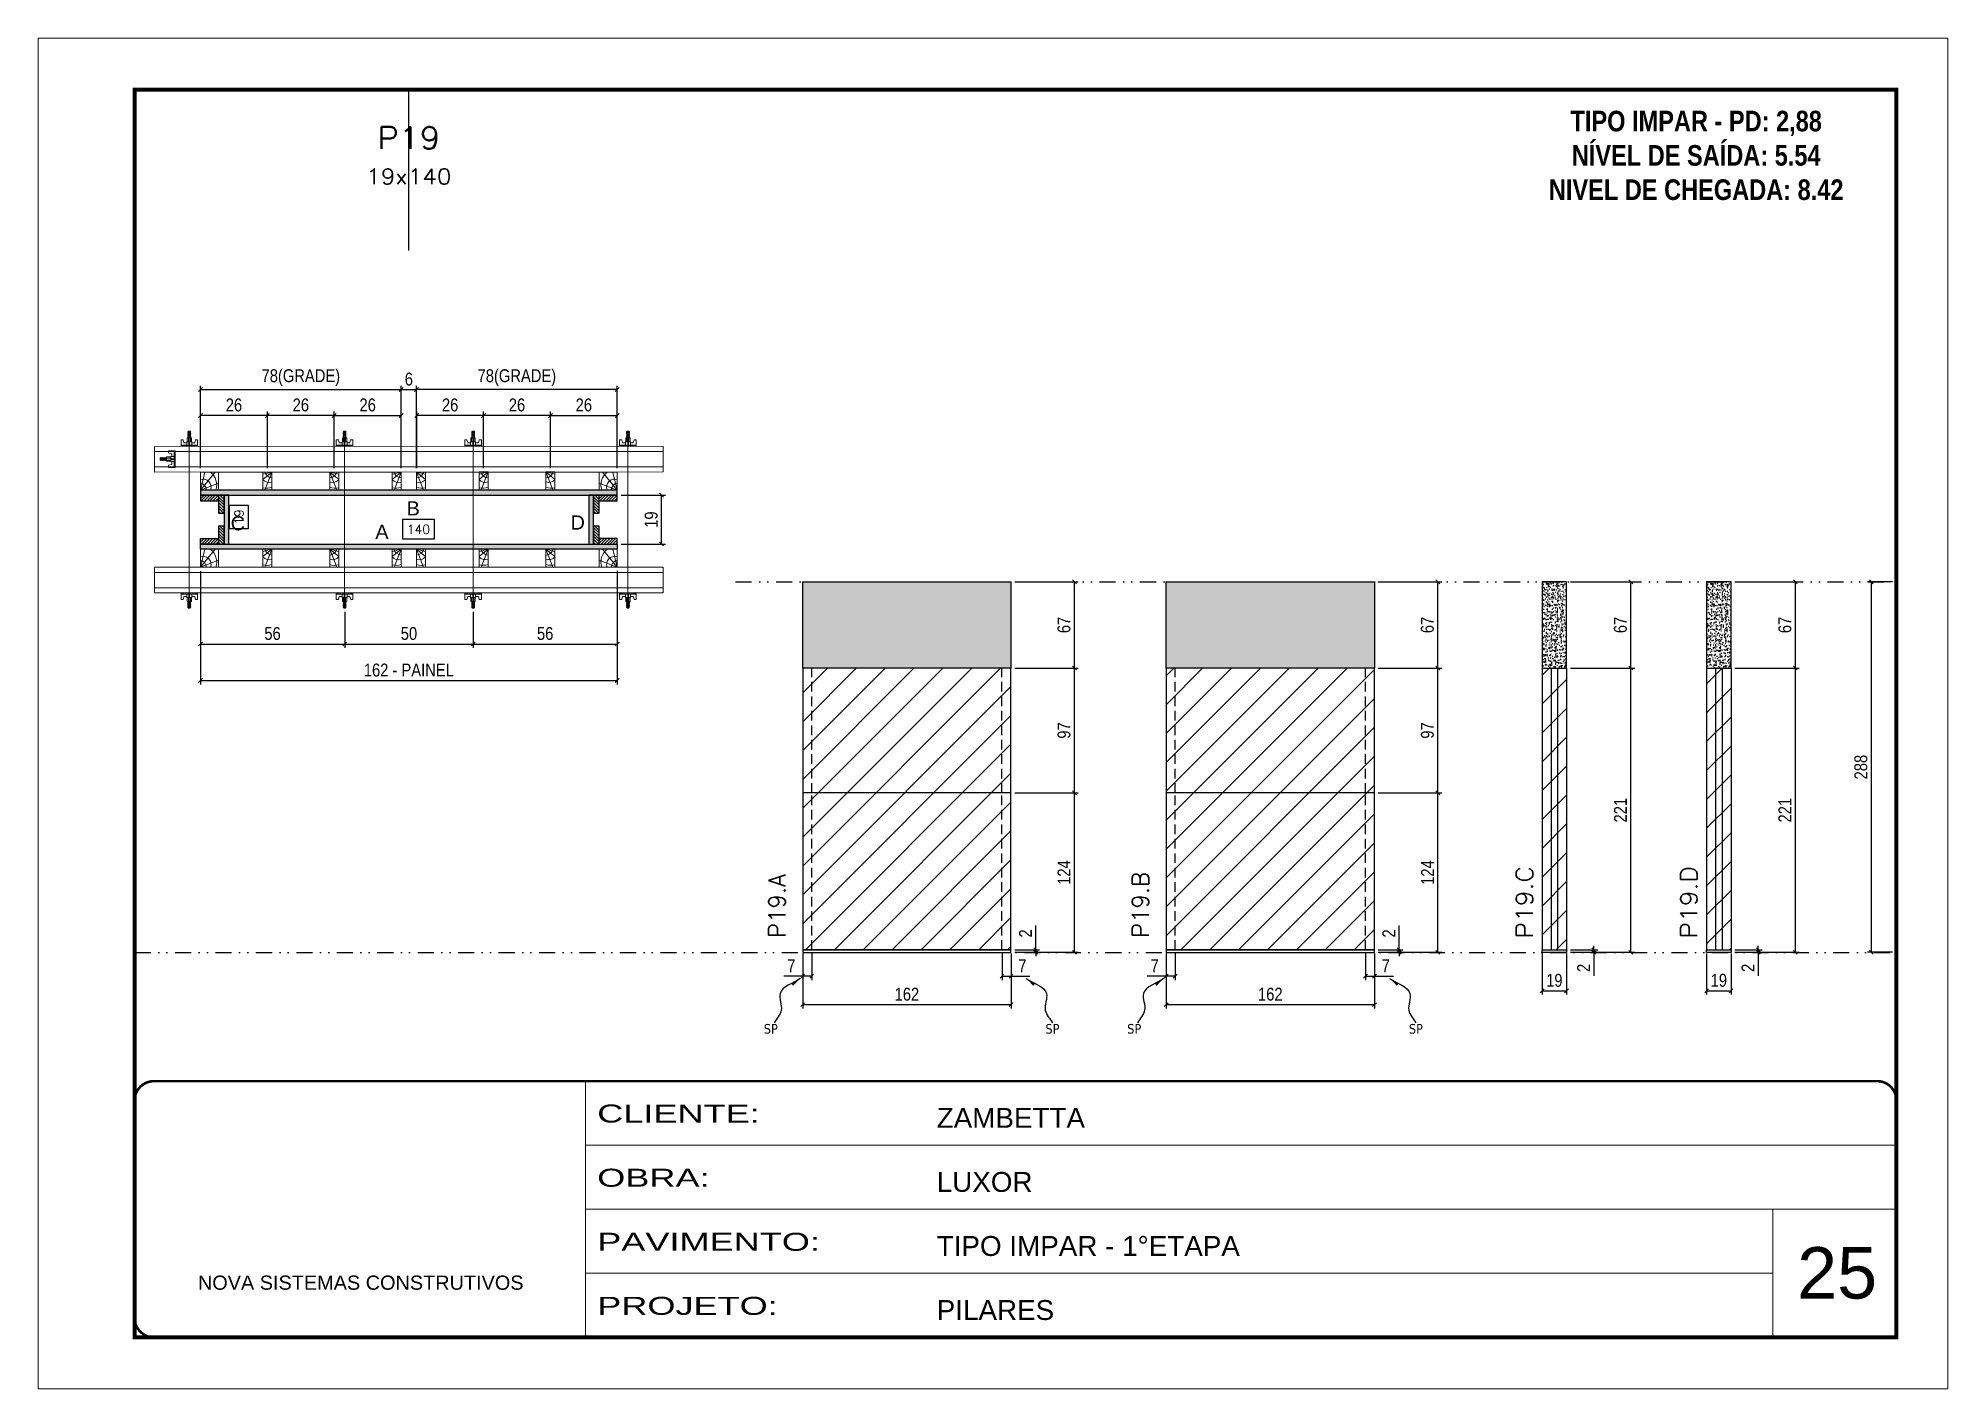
# Model space of a CAD drawing. Extents: x 14400 to 24104, y -21631 to 6985.
# Drawn here: x 14413 to 15898, y -957 to 93 of the extents above; entities that cross this region are included whole.
import ezdxf
from ezdxf.enums import TextEntityAlignment as Align

# ---------------------------------------------------------------- set-up
doc = ezdxf.new("R2010")
doc.units = 0
for name, pattern in [('CONTINUO', [0]), ('DASHED', [0.75, 0.5, -0.25]), ('DIVIDE2', [0.625, 0.25, -0.125, 0, -0.125, 0, -0.125]), ('HIDDEN', [0.375, 0.25, -0.125])]:
    doc.linetypes.add(name, pattern=pattern)
for name, color, linetype, lineweight in [('CARIMBO', 255, 'Continuous', 9), ('Folhas', 255, 'Continuous', 9), ('Hachura', 251, 'Continuous', 9), ('Madeira', 126, 'Continuous', 18), ('Perfil Metálico', 224, 'Continuous', 18), ('SARRAFO DE PRESSAO', 251, 'DASHED', 9), ('Texto Seção', 7, 'Continuous', 15)]:
    doc.layers.add(name, color=color, linetype=linetype, lineweight=lineweight)
for name, color, linetype in [('CHAPA', 1, 'Continuous'), ('COTA', 241, 'Continuous'), ('MEIO_PONT', 93, 'Continuous'), ('NOMENCLATURA', 7, 'Continuous'), ('Nível', 160, 'Continuous'), ('Painéis', 200, 'Continuous'), ('SARR_2.2x7', 40, 'Continuous'), ('SARRAFO', 251, 'Continuous'), ('Sarrafo de Pressão', 42, 'HIDDEN'), ('texto', 7, 'Continuous'), ('Texto de Titulo', 7, 'Continuous'), ('Texto Qtd Sarr', 242, 'Continuous'), ('TEXTO_GERAL', 7, 'Continuous')]:
    doc.layers.add(name, color=color, linetype=linetype)
doc.styles.add('ARIAL', font='arial.ttf')
doc.styles.add('COTA TECNICA', font='techl___.ttf', dxfattribs={"height": 10})
doc.styles.add('COTA TECNICA 2X', font='techl___.ttf', dxfattribs={"height": 10})
doc.styles.add('COTA TECNICA-50', font='techl___.ttf', dxfattribs={"height": 10})
doc.styles.add('REGUA-120', font='ROMANS.shx', dxfattribs={"height": 15})
doc.styles.add('ROMANC', font='techb___.ttf', dxfattribs={"height": 2.5})
doc.styles.add('ROMANS', font='romans.shx')
doc.styles.get("Standard").update_dxf_attribs({"font": 'arial.ttf'})
doc.styles.add('Tecnologia', font='')
doc.styles.get('Tecnologia').set_extended_font_data('Forgotten Futurist')
doc.dimstyles.new('COTA PAINEL-50', dxfattribs={"dimtxt": 10, "dimasz": 3, "dimexe": 3, "dimexo": 3, "dimgap": 3, "dimtad": 1, "dimdec": 1, "dimzin": 12, "dimdsep": 46, "dimtxsty": 'COTA TECNICA-50', "dimblk1": 'OBLIQUE', "dimblk2": 'OBLIQUE', "dimsah": 1, "dimcen": 0.9, "dimclrd": 4, "dimclre": 4, "dimclrt": 240, "dimadec": 1, "dimazin": 3, "dimtfac": 1, "dimtdec": 1, "dimtmove": 0, "dimatfit": 3, "dimfxl": 1, "dimtolj": 1, "dimtzin": 12, "dimarcsym": 0})
doc.dimstyles.new('PAINEL', dxfattribs={"dimtxt": 10, "dimasz": 3, "dimexe": 3, "dimexo": 3, "dimgap": 3, "dimtad": 1, "dimdec": 1, "dimzin": 12, "dimdsep": 46, "dimtxsty": 'COTA TECNICA', "dimblk1": 'OBLIQUE', "dimblk2": 'OBLIQUE', "dimsah": 1, "dimcen": 0.9, "dimclrd": 4, "dimclre": 4, "dimclrt": 240, "dimadec": 1, "dimazin": 3, "dimtfac": 1, "dimtdec": 1, "dimtmove": 0, "dimatfit": 3, "dimfxl": 1, "dimtolj": 1, "dimtzin": 12, "dimarcsym": 0})
doc.dimstyles.new('SECAO PILAR', dxfattribs={"dimtxt": 10, "dimasz": 3, "dimexe": 3, "dimexo": 3, "dimgap": 3, "dimtad": 1, "dimdec": 1, "dimlfac": 0.5, "dimzin": 12, "dimdsep": 46, "dimtxsty": 'COTA TECNICA 2X', "dimblk1": 'OBLIQUE', "dimblk2": 'OBLIQUE', "dimsah": 1, "dimcen": 0.9, "dimclrd": 256, "dimclre": 256, "dimclrt": 256, "dimadec": 1, "dimazin": 3, "dimtfac": 1, "dimtdec": 1, "dimtmove": 0, "dimatfit": 3, "dimfxl": 1, "dimtolj": 1, "dimtzin": 12, "dimarcsym": 0})
doc.dimstyles.new('SECÇÃO 2', dxfattribs={"dimtxt": 7, "dimasz": 6, "dimexe": 0.18, "dimexo": 2, "dimgap": -4, "dimtad": 3, "dimdec": 1, "dimlfac": 0.5, "dimzin": 12, "dimdsep": 46, "dimtxsty": 'ROMANS', "dimblk": 'ARCHTICK', "dimcen": 0.09, "dimse1": 1, "dimse2": 1, "dimsd1": 1, "dimsd2": 1, "dimclrd": 180, "dimclre": 5, "dimclrt": 1, "dimadec": 0, "dimazin": 3, "dimtfac": 1, "dimtdec": 1, "dimtofl": 0, "dimtmove": 0, "dimatfit": 3, "dimldrblk": 'ARCHTICK', "dimfxl": 1, "dimtolj": 1, "dimtzin": 0, "dimarcsym": 0})
doc.dimstyles.get("Standard").update_dxf_attribs({"dimtxt": 0.18, "dimasz": 0.18, "dimexe": 0.18, "dimexo": 0.0625, "dimgap": 0.09, "dimtad": 0, "dimtih": 1, "dimtoh": 1, "dimdec": 4, "dimzin": 0, "dimdsep": 46, "dimtxsty": 'Standard', "dimcen": 0.09, "dimadec": 0, "dimazin": 0, "dimtfac": 1, "dimtdec": 4, "dimtofl": 0, "dimtmove": 0, "dimatfit": 3, "dimfxl": 1, "dimtolj": 1, "dimtzin": 0, "dimarcsym": 0})
pattern_1 = [(225, (5415.7353, -23191.3835), (1.12253202, -1.12253202), [])]

msp = doc.modelspace()

# ---------------------------------------------------------------- texts
at = {"layer": 'CARIMBO', "style": 'ARIAL'}
msp.add_text('25', height=40, dxfattribs=at).set_placement((15781.33, -886.58))
at = {"layer": 'NOMENCLATURA', "color": 2, "insert": (15702.79, 36.86), "char_height": 16, "attachment_point": 2, "style": 'ROMANC'}
msp.add_mtext_dynamic_manual_height_columns('TIPO IMPAR - PD: 2,88\\PNÍVEL DE SAÍDA: 5.54\\PNIVEL DE CHEGADA: 8.42', width=432.3511, gutter_width=1, heights=[0], dxfattribs=at)
at = {"layer": 'texto', "color": 0, "char_height": 7.5, "attachment_point": 5}
for insert in [(14983.18, -676.93), (15202.2, -676.93), (15265.8, -676.93), (15484.82, -676.93)]:
    msp.add_mtext('{\\fTahoma|b0|i0|c0|p34;\\C4;SP}', dxfattribs=dict(at, insert=insert))
at = {"layer": 'Texto Seção', "style": 'REGUA-120', "width": 1.1}
for s, p in [('P19.C', (15575.76, -606.68)), ('P19.D', (15703.64, -606.68))]:
    msp.add_text(s, height=13, rotation=90, dxfattribs=at).set_placement(p)
at = {"layer": 'Texto Seção', "char_height": 13, "width": 285.3299, "attachment_point": 7, "rotation": 90, "style": 'REGUA-120'}
for s, insert in [('\\pt26;P19.A', (14994.48, -606.19)), ('\\pt26;P19.B', (15277.11, -606.19))]:
    msp.add_mtext(s, dxfattribs=dict(at, insert=insert))
at = {"layer": 'TEXTO_GERAL', "style": 'ARIAL'}
for s, p in [('B', (14705.09, -272.23)), ('C', (14568.7, -283.83)), ('D', (14833.05, -283.25)), ('A', (14680.8, -290.46))]:
    msp.add_text(s, height=11, dxfattribs=at).set_placement(p, align=Align.MIDDLE_CENTER)

# ---------------------------------------------------------------- blocks, each defined once
blk = doc.blocks.new('9999999999')
at = {"color": 30, "linetype": 'CONTINUO'}
for p, q in [((98564.6, 34230.2), (98564.6, 34429.4)), ((98564.6, 34379.6), (99584, 34379.6)), ((98564.6, 34329.8), (99488, 34329.8)), ((99584, 34329.8), (99488, 34329.8)), ((99488, 34329.8), (99488, 34230.2)), ((98564.6, 34280), (99488, 34280))]:
    blk.add_line(p, q, dxfattribs=at)
at = {"color": 30, "linetype": 'CONTINUO', "const_width": 2}
blk.add_lwpolyline([(99584, 34230.2), (99584, 34414.4, 0.414214), (99569, 34429.4), (98229, 34429.4, 0.414214), (98214, 34414.4), (98214, 34245.2, 0.414214), (98229, 34230.2), (99584, 34230.2)], format="xyb", dxfattribs=at)
at = {"layer": 'Folhas'}
blk.add_lwpolyline([(98139, 34190.2), (99624, 34190.2), (99624, 35240.2), (98139, 35240.2)], close=True, dxfattribs=at)
at = {"layer": 'Folhas', "color": 30, "const_width": 3}
blk.add_lwpolyline([(98214, 34230.2), (99584, 34230.2), (99584, 35200.2), (98214, 35200.2)], close=True, dxfattribs=at)
at = {"color": 7, "linetype": 'Continuous', "ltscale": 5, "style": 'ARIAL'}
for s, height, p in [('ZAMBETTA', 15.48, (98837.7, 34393.1)), ('LUXOR', 15.48, (98837.7, 34343.3)), ('TIPO IMPAR - 1°ETAPA', 15.483, (98837.7, 34293.5)), ('NOVA SISTEMAS CONSTRUTIVOS', 11.059, (98263.2, 34267.2)), ('PILARES', 15.48, (98837.7, 34243.7))]:
    blk.add_text(s, height=height, dxfattribs=at).set_placement(p)
at = {"layer": 'Folhas', "color": 7, "style": 'Tecnologia', "width": 1.5}
for s, p in [('CLIENTE:', (98573.7, 34397.2)), ('OBRA:', (98573.7, 34347.3)), ('PAVIMENTO:', (98573.7, 34297.5)), ('PROJETO:', (98573.7, 34247.7))]:
    blk.add_text(s, height=14, dxfattribs=at).set_placement(p)
blk = doc.blocks.new('*D1128')
at = {"layer": 'COTA', "color": 180, "lineweight": -2, "transparency": 16777216}
for p, q in [((14577.1, -269.9), (14562.1, -269.9)), ((14562.1, -269.9), (14562.1, -287.9)), ((14577.1, -287.9), (14577.1, -269.9)), ((14562.1, -287.9), (14577.1, -287.9))]:
    blk.add_line(p, q, dxfattribs=at)
at = {"layer": 'Defpoints', "color": 0, "transparency": 16777216}
for p in [(14579, -262), (14579, -300), (14581.1, -300)]:
    blk.add_point(p, dxfattribs=at)
at = {"layer": 'COTA', "color": 1, "transparency": 16777216, "insert": (14569.6, -278.9), "char_height": 7, "attachment_point": 5, "rotation": 90, "style": 'ROMANS'}
blk.add_mtext('\\A1;19', dxfattribs=at)
blk = doc.blocks.new('_ArchTick')
at = {"color": 0, "linetype": 'ByBlock', "const_width": 0.15}
blk.add_lwpolyline([(-0.5, -0.5), (0.5, 0.5)], dxfattribs=at)
blk = doc.blocks.new('*D1129')
at = {"layer": 'COTA', "color": 180, "lineweight": -2, "transparency": 16777216}
for p, q in [((14721.7, -281), (14696.7, -281)), ((14696.7, -281), (14696.7, -296)), ((14721.7, -296), (14721.7, -281)), ((14696.7, -296), (14721.7, -296))]:
    blk.add_line(p, q, dxfattribs=at)
at = {"layer": 'Defpoints', "color": 0, "transparency": 16777216}
for p in [(14561.7, -300), (14841.7, -300), (14841.7, -300)]:
    blk.add_point(p, dxfattribs=at)
at = {"layer": 'COTA', "color": 1, "transparency": 16777216, "insert": (14709.2, -288.5), "char_height": 7, "attachment_point": 5, "style": 'ROMANS'}
blk.add_mtext('\\A1;140', dxfattribs=at)
blk = doc.blocks.new('_Oblique')
at = {"color": 0, "linetype": 'ByBlock', "lineweight": -2}
blk.add_line((-0.5, -0.5), (0.5, 0.5), dxfattribs=at)
blk = doc.blocks.new('*D1130')
at = {"layer": 'COTA', "lineweight": -2, "transparency": 16777216}
for p, q in [((14539.7, -321), (14539.7, -409.1)), ((14863.7, -320.9), (14863.7, -409.1)), ((14539.7, -406.1), (14863.7, -406.1))]:
    blk.add_line(p, q, dxfattribs=at)
at = {"layer": 'Defpoints', "color": 0, "transparency": 16777216}
for p in [(14539.7, -318), (14863.7, -317.9), (14863.7, -406.1)]:
    blk.add_point(p, dxfattribs=at)
at = {"layer": 'COTA', "lineweight": -2, "transparency": 16777216, "xscale": 3, "yscale": 3, "zscale": 3, "rotation": 180}
blk.add_blockref('_Oblique', (14539.7, -406.1), dxfattribs=at)
at = {"layer": 'COTA', "lineweight": -2, "transparency": 16777216, "xscale": 3, "yscale": 3, "zscale": 3}
blk.add_blockref('_Oblique', (14863.7, -406.1), dxfattribs=at)
at = {"layer": 'COTA', "transparency": 16777216, "insert": (14701.7, -398), "char_height": 10, "attachment_point": 5, "style": 'COTA TECNICA 2X'}
blk.add_mtext('\\A1;162 - PAINEL', dxfattribs=at)
blk = doc.blocks.new('*D1131')
at = {"layer": 'COTA', "lineweight": -2, "transparency": 16777216}
for p, q in [((14539.7, -321), (14539.7, -380.7)), ((14651.8, -352.7), (14651.8, -380.7)), ((14539.7, -377.7), (14651.8, -377.7))]:
    blk.add_line(p, q, dxfattribs=at)
at = {"layer": 'Defpoints', "color": 0, "transparency": 16777216}
for p in [(14539.7, -318), (14651.8, -349.7), (14651.8, -377.7)]:
    blk.add_point(p, dxfattribs=at)
at = {"layer": 'COTA', "lineweight": -2, "transparency": 16777216, "xscale": 3, "yscale": 3, "zscale": 3, "rotation": 180}
blk.add_blockref('_Oblique', (14539.7, -377.7), dxfattribs=at)
at = {"layer": 'COTA', "lineweight": -2, "transparency": 16777216, "xscale": 3, "yscale": 3, "zscale": 3}
blk.add_blockref('_Oblique', (14651.8, -377.7), dxfattribs=at)
at = {"layer": 'COTA', "transparency": 16777216, "insert": (14595.7, -369.6), "char_height": 10, "attachment_point": 5, "style": 'COTA TECNICA 2X'}
blk.add_mtext('\\A1;56', dxfattribs=at)
blk = doc.blocks.new('*D1132')
at = {"layer": 'COTA', "lineweight": -2, "transparency": 16777216}
for p, q in [((14863.7, -321), (14863.7, -380.7)), ((14751.8, -352.7), (14751.8, -380.7)), ((14751.8, -377.7), (14863.7, -377.7))]:
    blk.add_line(p, q, dxfattribs=at)
at = {"layer": 'Defpoints', "color": 0, "transparency": 16777216}
for p in [(14863.7, -318), (14751.8, -349.7), (14863.7, -377.7)]:
    blk.add_point(p, dxfattribs=at)
at = {"layer": 'COTA', "lineweight": -2, "transparency": 16777216, "xscale": 3, "yscale": 3, "zscale": 3, "rotation": 180}
blk.add_blockref('_Oblique', (14751.8, -377.7), dxfattribs=at)
at = {"layer": 'COTA', "lineweight": -2, "transparency": 16777216, "xscale": 3, "yscale": 3, "zscale": 3}
blk.add_blockref('_Oblique', (14863.7, -377.7), dxfattribs=at)
at = {"layer": 'COTA', "transparency": 16777216, "insert": (14807.7, -369.6), "char_height": 10, "attachment_point": 5, "style": 'COTA TECNICA 2X'}
blk.add_mtext('\\A1;56', dxfattribs=at)
blk = doc.blocks.new('C')
at = {"layer": 'Hachura', "color": 0}
for p, q in [((0, 3.22), (0, -3.22)), ((0.45, 3.22), (0, 3.22)), ((0.46, 3.16), (0, 3.16)), ((0.46, 3.05), (0, 3.05)), ((0.46, 2.88), (0, 2.88)), ((0, 2.75), (0, -1.16)), ((0.46, 2.65), (0, 2.65)), ((0.46, 2.23), (0, 2.23)), ((0.46, 1.51), (0, 1.51)), ((0.39, 0.49), (0.17, 0.49)), ((0.45, -3.23), (0.45, 3.22)), ((0.45, 3.22), (2.58, 3.22)), ((1.74, 0.97), (0.45, 0.97)), ((1.45, 0.1), (0.45, 0.1)), ((1.35, 1.94), (1.35, 0.96)), ((2.58, 2.39), (1.47, 2.09)), ((1.74, -0.97), (1.74, 0.97)), ((1.74, 0.97), (1.74, 0.84)), ((1.74, 0.97), (1.74, 0.84)), ((1.74, 0.84), (3.35, 0.84)), ((3.35, 0.45), (1.74, 0.45)), ((2.58, 3.22), (2.58, 2.39)), ((3.32, 0.84), (3.32, -0.84)), ((3.35, 0.84), (3.35, -0.84)), ((3.68, 0.45), (3.35, 0.45)), ((3.84, -0.52), (3.35, 0.45)), ((3.35, 0.06), (3.67, -0.57)), ((3.68, 0.45), (4.16, -0.52)), ((3.72, 0.5), (4.25, -0.57)), ((4.37, -0.55), (3.83, 0.53)), ((4.15, 0.45), (3.93, 0.45)), ((4.42, -0.52), (3.93, 0.45)), ((4.15, 0.45), (4.26, 0.45)), ((4.26, 0.45), (4.74, -0.52)), ((4.3, 0.5), (4.83, -0.57)), ((4.95, -0.55), (4.41, 0.53)), ((4.51, 0.45), (4.84, 0.45)), ((5, -0.52), (4.51, 0.45)), ((4.84, 0.45), (5.32, -0.52)), ((4.88, 0.5), (5.41, -0.57)), ((5.53, -0.55), (4.99, 0.53)), ((5.58, -0.52), (5.09, 0.45)), ((5.42, 0.45), (5.09, 0.45)), ((5.58, -0.52), (5.09, 0.45)), ((5.42, 0.45), (5.74, -0.19)), ((5.46, 0.5), (5.74, -0.07)), ((5.74, 0.19), (5.57, 0.53)), ((5.74, 0.32), (5.68, 0.45)), ((5.68, 0.45), (5.74, 0.45)), ((5.74, 0.45), (5.9, 0.29)), ((5.74, 0.45), (5.74, -0.52)), ((5.9, -0.36), (5.9, 0.29)), ((0.45, 0), (0, 0)), ((0.46, -1.52), (0, -1.52)), ((0.46, -2.23), (0, -2.23)), ((0.46, -2.65), (0, -2.65)), ((0.46, -2.88), (0, -2.88)), ((0.46, -3.05), (0, -3.05)), ((0.46, -3.16), (0, -3.16)), ((0, -3.22), (2.57, -3.22)), ((0.08, -0.48), (0.29, -0.48)), ((0.29, -0.48), (0.4, -0.48)), ((0.45, 0), (0.45, -0.97)), ((0.45, -0.16), (1.45, -0.16)), ((0.45, -0.65), (0.45, -0.32)), ((0.45, -3.23), (0.45, -0.65)), ((0.45, -0.97), (1.74, -0.97)), ((1.35, -1.94), (1.35, -0.97)), ((2.58, -2.39), (1.47, -2.1)), ((3.35, -0.32), (1.74, -0.32)), ((3.35, -0.84), (1.74, -0.84)), ((2.58, -3.23), (2.58, -2.39)), ((3.35, -0.07), (3.58, -0.52)), ((3.35, -0.52), (3.58, -0.52)), ((3.84, -0.52), (4.16, -0.52)), ((4.42, -0.52), (4.74, -0.52)), ((4.63, -0.52), (4.74, -0.52)), ((5, -0.52), (5.32, -0.52)), ((5.58, -0.52), (5.74, -0.52)), ((5.74, -0.52), (5.9, -0.36)), ((5.74, -0.52), (5.74, -0.52))]:
    blk.add_line(p, q, dxfattribs=at)
for centre, radius, start, end in [((1.52, 1.94), 0.161, 104.74356, 180), ((1.44, -0.03), 0.129, 272.69497, 87.30503), ((3.81, 0.39), 0.143, 25.56881, 154.43119), ((4.39, 0.39), 0.143, 25.56881, 154.43119), ((4.97, 0.39), 0.143, 25.56881, 154.43119), ((5.55, 0.39), 0.143, 25.56881, 154.43119), ((0.17, -0.37), 0.174, 221.74404, 317.85924), ((1.52, -1.94), 0.161, 180, 255.25644), ((3.71, -0.4), 0.174, 222.14076, 318.25596), ((4.29, -0.4), 0.174, 222.14076, 318.25596), ((4.87, -0.4), 0.174, 222.14076, 318.25596), ((5.45, -0.4), 0.174, 222.14076, 318.25596), ((5.61, -0.4), 0.174, 317.85924, 318.25596)]:
    blk.add_arc(centre, radius, start, end, dxfattribs=at)
blk = doc.blocks.new('*D1122')
at = {"layer": 'COTA', "lineweight": -2, "transparency": 16777216}
for p, q in [((14651.8, -352.7), (14651.8, -380.7)), ((14751.8, -352.7), (14751.8, -380.7)), ((14651.8, -377.7), (14751.8, -377.7))]:
    blk.add_line(p, q, dxfattribs=at)
at = {"layer": 'Defpoints', "color": 0, "transparency": 16777216}
for p in [(14651.8, -349.7), (14751.8, -349.7), (14751.8, -377.7)]:
    blk.add_point(p, dxfattribs=at)
at = {"layer": 'COTA', "lineweight": -2, "transparency": 16777216, "xscale": 3, "yscale": 3, "zscale": 3, "rotation": 180}
blk.add_blockref('_Oblique', (14651.8, -377.7), dxfattribs=at)
at = {"layer": 'COTA', "lineweight": -2, "transparency": 16777216, "xscale": 3, "yscale": 3, "zscale": 3}
blk.add_blockref('_Oblique', (14751.8, -377.7), dxfattribs=at)
at = {"layer": 'COTA', "transparency": 16777216, "insert": (14701.8, -369.6), "char_height": 10, "attachment_point": 5, "style": 'COTA TECNICA 2X'}
blk.add_mtext('\\A1;50', dxfattribs=at)
blk = doc.blocks.new('*D1123')
at = {"layer": 'COTA', "lineweight": -2, "transparency": 16777216}
for p, q in [((14707.7, -241), (14707.7, -176.9)), ((14863.7, -241), (14863.7, -176.9)), ((14863.7, -179.9), (14707.7, -179.9))]:
    blk.add_line(p, q, dxfattribs=at)
at = {"layer": 'Defpoints', "color": 0, "transparency": 16777216}
for p in [(14707.7, -179.9), (14707.7, -244), (14863.7, -244)]:
    blk.add_point(p, dxfattribs=at)
at = {"layer": 'COTA', "lineweight": -2, "transparency": 16777216, "xscale": 3, "yscale": 3, "zscale": 3, "rotation": 180}
blk.add_blockref('_Oblique', (14707.7, -179.9), dxfattribs=at)
at = {"layer": 'COTA', "lineweight": -2, "transparency": 16777216, "xscale": 3, "yscale": 3, "zscale": 3}
blk.add_blockref('_Oblique', (14863.7, -179.9), dxfattribs=at)
at = {"layer": 'COTA', "transparency": 16777216, "insert": (14785.7, -170.6), "char_height": 10, "attachment_point": 5, "style": 'COTA TECNICA 2X'}
blk.add_mtext('\\A1;78(GRADE)', dxfattribs=at)
blk = doc.blocks.new('*D1124')
at = {"layer": 'COTA', "lineweight": -2, "transparency": 16777216}
for p, q in [((14866.7, -262), (14901.2, -262)), ((14898.2, -300), (14898.2, -262)), ((14866.7, -300), (14901.2, -300))]:
    blk.add_line(p, q, dxfattribs=at)
at = {"layer": 'Defpoints', "color": 0, "transparency": 16777216}
for p in [(14863.7, -262), (14898.2, -262), (14863.7, -300)]:
    blk.add_point(p, dxfattribs=at)
at = {"layer": 'COTA', "lineweight": -2, "transparency": 16777216, "xscale": 3, "yscale": 3, "zscale": 3}
for p, rotation in [((14898.2, -262), 90), ((14898.2, -300), 270)]:
    blk.add_blockref('_Oblique', p, dxfattribs=dict(at, rotation=rotation))
at = {"layer": 'COTA', "transparency": 16777216, "insert": (14890.2, -281), "char_height": 10, "attachment_point": 5, "rotation": 90, "style": 'COTA TECNICA 2X'}
blk.add_mtext('\\A1;19', dxfattribs=at)
blk = doc.blocks.new('PONTALETE')
at = {"layer": 'Madeira'}
for q in [(2.71, 7), (7, 5.76), (7, 1.74)]:
    blk.add_line((0, 0), q, dxfattribs=at)
blk.add_lwpolyline([(0, 0), (7, 0), (7, 7), (0, 7)], close=True, dxfattribs=at)
for centre, radius, start, end in [((2.04, 0.06), 6.23, 37.28179, 109.09128), ((1.09, 0.9), 3.19, 343.60304, 109.98471), ((-0.21, -0.78), 3.09, 14.63219, 86.0383)]:
    blk.add_arc(centre, radius, start, end, dxfattribs=at)
blk = doc.blocks.new('titulo1')
at = {"layer": 'Defpoints', "color": 252, "linetype": 'HIDDEN', "ltscale": 2}
blk.add_line((0, 0), (0, 125), dxfattribs=at)
at = {"layer": 'Defpoints', "style": 'ROMANS', "oblique": 15}
blk.add_attdef('FOLHA', text='', height=10, dxfattribs=at).set_placement((0, 15.6), align=Align.MIDDLE_CENTER)
at = {"layer": 'Texto Qtd Sarr', "color": 3, "style": 'ROMANS', "oblique": 15}
for tag, height, p in [('TITULO', 17, (0, 71.4)), ('SEÇÃO', 12, (0, 41.5))]:
    blk.add_attdef(tag, text='', height=height, dxfattribs=at).set_placement(p, align=Align.MIDDLE_CENTER)
blk = doc.blocks.new('MEIO PONTALETE')
at = {"layer": 'Madeira'}
for q in [(2.71, 7), (3.5, 2.88), (3.5, 0.87)]:
    blk.add_line((0, 0), q, dxfattribs=at)
blk.add_lwpolyline([(0, 0), (3.5, 0), (3.5, 7), (0, 7)], close=True, dxfattribs=at)
for centre, radius, start, end in [((2.04, 0.06), 6.23, 76.44987, 109.09128), ((1.09, 0.9), 3.19, 40.90626, 109.98471), ((-0.21, -0.78), 3.09, 14.63219, 86.0383)]:
    blk.add_arc(centre, radius, start, end, dxfattribs=at)
blk = doc.blocks.new('*D1125')
at = {"layer": 'COTA', "lineweight": -2, "transparency": 16777216}
for p, q in [((14591.7, -241), (14591.7, -197)), ((14643.7, -200), (14591.7, -200)), ((14643.7, -241), (14643.7, -197))]:
    blk.add_line(p, q, dxfattribs=at)
at = {"layer": 'Defpoints', "color": 0, "transparency": 16777216}
for p in [(14591.7, -200), (14591.7, -244), (14643.7, -244)]:
    blk.add_point(p, dxfattribs=at)
at = {"layer": 'COTA', "lineweight": -2, "transparency": 16777216, "xscale": 3, "yscale": 3, "zscale": 3, "rotation": 180}
blk.add_blockref('_Oblique', (14591.7, -200), dxfattribs=at)
at = {"layer": 'COTA', "lineweight": -2, "transparency": 16777216, "xscale": 3, "yscale": 3, "zscale": 3}
blk.add_blockref('_Oblique', (14643.7, -200), dxfattribs=at)
at = {"layer": 'COTA', "transparency": 16777216, "insert": (14617.7, -191.9), "char_height": 10, "attachment_point": 5, "style": 'COTA TECNICA 2X'}
blk.add_mtext('\\A1;26', dxfattribs=at)
blk = doc.blocks.new('*D1126')
at = {"layer": 'COTA', "lineweight": -2, "transparency": 16777216}
for p, q in [((14539.7, -241), (14539.7, -197)), ((14591.7, -200), (14539.7, -200)), ((14591.7, -241), (14591.7, -197))]:
    blk.add_line(p, q, dxfattribs=at)
at = {"layer": 'Defpoints', "color": 0, "transparency": 16777216}
for p in [(14539.7, -200), (14539.7, -244), (14591.7, -244)]:
    blk.add_point(p, dxfattribs=at)
at = {"layer": 'COTA', "lineweight": -2, "transparency": 16777216, "xscale": 3, "yscale": 3, "zscale": 3, "rotation": 180}
blk.add_blockref('_Oblique', (14539.7, -200), dxfattribs=at)
at = {"layer": 'COTA', "lineweight": -2, "transparency": 16777216, "xscale": 3, "yscale": 3, "zscale": 3}
blk.add_blockref('_Oblique', (14591.7, -200), dxfattribs=at)
at = {"layer": 'COTA', "transparency": 16777216, "insert": (14565.7, -191.9), "char_height": 10, "attachment_point": 5, "style": 'COTA TECNICA 2X'}
blk.add_mtext('\\A1;26', dxfattribs=at)
blk = doc.blocks.new('*D1127')
at = {"layer": 'COTA', "lineweight": -2, "transparency": 16777216}
for p, q in [((14539.7, -241), (14539.7, -176.9)), ((14695.7, -241), (14695.7, -176.9)), ((14539.7, -179.9), (14695.7, -179.9))]:
    blk.add_line(p, q, dxfattribs=at)
at = {"layer": 'Defpoints', "color": 0, "transparency": 16777216}
for p in [(14695.7, -179.9), (14539.7, -244), (14695.7, -244)]:
    blk.add_point(p, dxfattribs=at)
at = {"layer": 'COTA', "lineweight": -2, "transparency": 16777216, "xscale": 3, "yscale": 3, "zscale": 3, "rotation": 180}
blk.add_blockref('_Oblique', (14539.7, -179.9), dxfattribs=at)
at = {"layer": 'COTA', "lineweight": -2, "transparency": 16777216, "xscale": 3, "yscale": 3, "zscale": 3}
blk.add_blockref('_Oblique', (14695.7, -179.9), dxfattribs=at)
at = {"layer": 'COTA', "transparency": 16777216, "insert": (14617.7, -170.6), "char_height": 10, "attachment_point": 5, "style": 'COTA TECNICA 2X'}
blk.add_mtext('\\A1;78(GRADE)', dxfattribs=at)
blk = doc.blocks.new('*D1135')
at = {"layer": 'COTA', "lineweight": -2, "transparency": 16777216}
for p, q in [((14695.7, -241), (14695.7, -176.9)), ((14707.7, -241), (14707.7, -176.9)), ((14695.7, -179.9), (14707.7, -179.9))]:
    blk.add_line(p, q, dxfattribs=at)
at = {"layer": 'Defpoints', "color": 0, "transparency": 16777216}
for p in [(14707.7, -179.9), (14695.7, -244), (14707.7, -244)]:
    blk.add_point(p, dxfattribs=at)
at = {"layer": 'COTA', "lineweight": -2, "transparency": 16777216, "xscale": 3, "yscale": 3, "zscale": 3, "rotation": 180}
blk.add_blockref('_Oblique', (14695.7, -179.9), dxfattribs=at)
at = {"layer": 'COTA', "lineweight": -2, "transparency": 16777216, "xscale": 3, "yscale": 3, "zscale": 3}
blk.add_blockref('_Oblique', (14707.7, -179.9), dxfattribs=at)
at = {"layer": 'COTA', "transparency": 16777216, "insert": (14701.7, -171.8), "char_height": 10, "attachment_point": 5, "style": 'COTA TECNICA 2X'}
blk.add_mtext('\\A1;6', dxfattribs=at)
blk = doc.blocks.new('*D1136')
at = {"layer": 'COTA', "lineweight": -2, "transparency": 16777216}
for p, q in [((14643.7, -241), (14643.7, -197)), ((14643.7, -200), (14695.7, -200)), ((14695.7, -241), (14695.7, -197))]:
    blk.add_line(p, q, dxfattribs=at)
at = {"layer": 'Defpoints', "color": 0, "transparency": 16777216}
for p in [(14695.7, -200), (14643.7, -244), (14695.7, -244)]:
    blk.add_point(p, dxfattribs=at)
at = {"layer": 'COTA', "lineweight": -2, "transparency": 16777216, "xscale": 3, "yscale": 3, "zscale": 3, "rotation": 180}
blk.add_blockref('_Oblique', (14643.7, -200), dxfattribs=at)
at = {"layer": 'COTA', "lineweight": -2, "transparency": 16777216, "xscale": 3, "yscale": 3, "zscale": 3}
blk.add_blockref('_Oblique', (14695.7, -200), dxfattribs=at)
at = {"layer": 'COTA', "transparency": 16777216, "insert": (14669.7, -191.9), "char_height": 10, "attachment_point": 5, "style": 'COTA TECNICA 2X'}
blk.add_mtext('\\A1;26', dxfattribs=at)
blk = doc.blocks.new('*D1133')
at = {"layer": 'COTA', "lineweight": -2, "transparency": 16777216}
for p, q in [((14759.8, -240.9), (14759.8, -197)), ((14811.8, -200), (14759.8, -200)), ((14811.8, -240.9), (14811.8, -197))]:
    blk.add_line(p, q, dxfattribs=at)
at = {"layer": 'Defpoints', "color": 0, "transparency": 16777216}
for p in [(14759.8, -200), (14759.8, -243.9), (14811.8, -243.9)]:
    blk.add_point(p, dxfattribs=at)
at = {"layer": 'COTA', "lineweight": -2, "transparency": 16777216, "xscale": 3, "yscale": 3, "zscale": 3, "rotation": 180}
blk.add_blockref('_Oblique', (14759.8, -200), dxfattribs=at)
at = {"layer": 'COTA', "lineweight": -2, "transparency": 16777216, "xscale": 3, "yscale": 3, "zscale": 3}
blk.add_blockref('_Oblique', (14811.8, -200), dxfattribs=at)
at = {"layer": 'COTA', "transparency": 16777216, "insert": (14785.8, -191.9), "char_height": 10, "attachment_point": 5, "style": 'COTA TECNICA 2X'}
blk.add_mtext('\\A1;26', dxfattribs=at)
blk = doc.blocks.new('*D1134')
at = {"layer": 'COTA', "lineweight": -2, "transparency": 16777216}
for p, q in [((14707.8, -241), (14707.8, -197)), ((14759.8, -200), (14707.8, -200)), ((14759.8, -240.9), (14759.8, -197))]:
    blk.add_line(p, q, dxfattribs=at)
at = {"layer": 'Defpoints', "color": 0, "transparency": 16777216}
for p in [(14707.8, -200), (14707.8, -244), (14759.8, -243.9)]:
    blk.add_point(p, dxfattribs=at)
at = {"layer": 'COTA', "lineweight": -2, "transparency": 16777216, "xscale": 3, "yscale": 3, "zscale": 3, "rotation": 180}
blk.add_blockref('_Oblique', (14707.8, -200), dxfattribs=at)
at = {"layer": 'COTA', "lineweight": -2, "transparency": 16777216, "xscale": 3, "yscale": 3, "zscale": 3}
blk.add_blockref('_Oblique', (14759.8, -200), dxfattribs=at)
at = {"layer": 'COTA', "transparency": 16777216, "insert": (14733.8, -191.9), "char_height": 10, "attachment_point": 5, "style": 'COTA TECNICA 2X'}
blk.add_mtext('\\A1;26', dxfattribs=at)
blk = doc.blocks.new('*D1137')
at = {"layer": 'COTA', "lineweight": -2, "transparency": 16777216}
for p, q in [((14811.8, -240.9), (14811.8, -197)), ((14811.8, -200), (14863.8, -200)), ((14863.8, -241), (14863.8, -197))]:
    blk.add_line(p, q, dxfattribs=at)
at = {"layer": 'Defpoints', "color": 0, "transparency": 16777216}
for p in [(14863.8, -200), (14811.8, -243.9), (14863.8, -244)]:
    blk.add_point(p, dxfattribs=at)
at = {"layer": 'COTA', "lineweight": -2, "transparency": 16777216, "xscale": 3, "yscale": 3, "zscale": 3, "rotation": 180}
blk.add_blockref('_Oblique', (14811.8, -200), dxfattribs=at)
at = {"layer": 'COTA', "lineweight": -2, "transparency": 16777216, "xscale": 3, "yscale": 3, "zscale": 3}
blk.add_blockref('_Oblique', (14863.8, -200), dxfattribs=at)
at = {"layer": 'COTA', "transparency": 16777216, "insert": (14837.8, -191.9), "char_height": 10, "attachment_point": 5, "style": 'COTA TECNICA 2X'}
blk.add_mtext('\\A1;26', dxfattribs=at)
blk = doc.blocks.new('*D1138')
at = {"layer": 'COTA', "color": 4, "lineweight": -2, "transparency": 16777216}
for p, q in [((15855.5, -329.4), (15836, -329.4)), ((15839, -617.4), (15839, -329.4)), ((15855.5, -617.4), (15836, -617.4))]:
    blk.add_line(p, q, dxfattribs=at)
at = {"layer": 'Defpoints', "color": 0, "transparency": 16777216}
for p in [(15839, -329.4), (15858.5, -329.4), (15858.5, -617.4)]:
    blk.add_point(p, dxfattribs=at)
at = {"layer": 'COTA', "color": 4, "lineweight": -2, "transparency": 16777216, "xscale": 3, "yscale": 3, "zscale": 3}
for p, rotation in [((15839, -329.4), 90), ((15839, -617.4), 270)]:
    blk.add_blockref('_Oblique', p, dxfattribs=dict(at, rotation=rotation))
at = {"layer": 'COTA', "color": 240, "transparency": 16777216, "insert": (15830.9, -473.4), "char_height": 10, "attachment_point": 5, "rotation": 90, "style": 'COTA TECNICA'}
blk.add_mtext('\\A1;288', dxfattribs=at)
blk = doc.blocks.new('*D1140')
at = {"layer": 'COTA', "color": 4, "lineweight": -2, "transparency": 16777216}
for p, q in [((15008, -618.4), (15008, -661.1)), ((15170, -618.4), (15170, -661.1)), ((15170, -658.1), (15008, -658.1))]:
    blk.add_line(p, q, dxfattribs=at)
at = {"layer": 'Defpoints', "color": 0, "transparency": 16777216}
for p in [(15008, -615.4), (15170, -615.4), (15008, -658.1)]:
    blk.add_point(p, dxfattribs=at)
at = {"layer": 'COTA', "color": 4, "lineweight": -2, "transparency": 16777216, "xscale": 3, "yscale": 3, "zscale": 3, "rotation": 180}
blk.add_blockref('_Oblique', (15008, -658.1), dxfattribs=at)
at = {"layer": 'COTA', "color": 4, "lineweight": -2, "transparency": 16777216, "xscale": 3, "yscale": 3, "zscale": 3}
blk.add_blockref('_Oblique', (15170, -658.1), dxfattribs=at)
at = {"layer": 'COTA', "color": 240, "transparency": 16777216, "insert": (15089, -650), "char_height": 10, "attachment_point": 5, "style": 'COTA TECNICA'}
blk.add_mtext('\\A1;162', dxfattribs=at)
blk = doc.blocks.new('*D1141')
at = {"layer": 'COTA', "color": 4, "lineweight": -2, "transparency": 16777216}
for p, q in [((15163, -618.4), (15163, -639)), ((15170, -620.4), (15170, -639)), ((15163, -636), (15170, -636)), ((15170, -636), (15184.7, -636))]:
    blk.add_line(p, q, dxfattribs=at)
at = {"layer": 'Defpoints', "color": 0, "transparency": 16777216}
for p in [(15163, -615.4), (15170, -617.4), (15170, -636)]:
    blk.add_point(p, dxfattribs=at)
at = {"layer": 'COTA', "color": 4, "lineweight": -2, "transparency": 16777216, "xscale": 3, "yscale": 3, "zscale": 3, "rotation": 180}
blk.add_blockref('_Oblique', (15163, -636), dxfattribs=at)
at = {"layer": 'COTA', "color": 4, "lineweight": -2, "transparency": 16777216, "xscale": 3, "yscale": 3, "zscale": 3}
blk.add_blockref('_Oblique', (15170, -636), dxfattribs=at)
at = {"layer": 'COTA', "color": 240, "transparency": 16777216, "insert": (15178.8, -627.9), "char_height": 10, "attachment_point": 5, "style": 'COTA TECNICA-50'}
blk.add_mtext('\\A1;7', dxfattribs=at)
blk = doc.blocks.new('*D1142')
at = {"layer": 'COTA', "color": 4, "lineweight": -2, "transparency": 16777216}
for p, q in [((15008, -620.4), (15008, -639)), ((15015, -618.4), (15015, -639)), ((15008, -636), (14993.2, -636)), ((15015, -636), (15008, -636))]:
    blk.add_line(p, q, dxfattribs=at)
at = {"layer": 'Defpoints', "color": 0, "transparency": 16777216}
for p in [(15008, -617.4), (15015, -615.4), (15008, -636)]:
    blk.add_point(p, dxfattribs=at)
at = {"layer": 'COTA', "color": 4, "lineweight": -2, "transparency": 16777216, "xscale": 3, "yscale": 3, "zscale": 3, "rotation": 180}
blk.add_blockref('_Oblique', (15008, -636), dxfattribs=at)
at = {"layer": 'COTA', "color": 4, "lineweight": -2, "transparency": 16777216, "xscale": 3, "yscale": 3, "zscale": 3}
blk.add_blockref('_Oblique', (15015, -636), dxfattribs=at)
at = {"layer": 'COTA', "color": 240, "transparency": 16777216, "insert": (14999.1, -627.9), "char_height": 10, "attachment_point": 5, "style": 'COTA TECNICA-50'}
blk.add_mtext('\\A1;7', dxfattribs=at)
blk = doc.blocks.new('*D1143')
at = {"layer": 'COTA', "color": 4, "linetype": 'ByBlock', "lineweight": -2, "transparency": 16777216}
for p, q in [((15173, -493.4), (15222.3, -493.4)), ((15219.3, -617.4), (15219.3, -493.4)), ((15173, -617.4), (15222.3, -617.4))]:
    blk.add_line(p, q, dxfattribs=at)
at = {"layer": 'Defpoints', "color": 0, "linetype": 'ByBlock', "transparency": 16777216}
for p in [(15170, -493.4), (15219.3, -493.4), (15170, -617.4)]:
    blk.add_point(p, dxfattribs=at)
at = {"layer": 'COTA', "color": 4, "linetype": 'ByBlock', "lineweight": -2, "transparency": 16777216, "xscale": 3, "yscale": 3, "zscale": 3}
for p, rotation in [((15219.3, -493.4), 90), ((15219.3, -617.4), 270)]:
    blk.add_blockref('_Oblique', p, dxfattribs=dict(at, rotation=rotation))
at = {"layer": 'COTA', "color": 240, "linetype": 'ByBlock', "transparency": 16777216, "insert": (15211.2, -555.4), "char_height": 10, "attachment_point": 5, "rotation": 90, "style": 'COTA TECNICA'}
blk.add_mtext('\\A1;124', dxfattribs=at)
blk = doc.blocks.new('*D1139')
at = {"layer": 'COTA', "color": 4, "lineweight": -2, "transparency": 16777216}
for p, q in [((15189.2, -615.4), (15189.2, -596.6)), ((15173, -615.4), (15192.2, -615.4)), ((15173, -617.4), (15192.2, -617.4)), ((15189.2, -617.4), (15189.2, -615.4)), ((15189.2, -617.4), (15189.2, -620.4))]:
    blk.add_line(p, q, dxfattribs=at)
at = {"layer": 'Defpoints', "color": 0, "transparency": 16777216}
for p in [(15170, -615.4), (15170, -617.4), (15189.2, -617.4)]:
    blk.add_point(p, dxfattribs=at)
at = {"layer": 'COTA', "color": 4, "lineweight": -2, "transparency": 16777216, "xscale": 3, "yscale": 3, "zscale": 3}
for p, rotation in [((15189.2, -615.4), 270), ((15189.2, -617.4), 90)]:
    blk.add_blockref('_Oblique', p, dxfattribs=dict(at, rotation=rotation))
at = {"layer": 'COTA', "color": 240, "transparency": 16777216, "insert": (15181.2, -602.7), "char_height": 10, "attachment_point": 5, "rotation": 90, "style": 'COTA TECNICA-50'}
blk.add_mtext('\\A1;2', dxfattribs=at)
blk = doc.blocks.new('*D1144')
at = {"layer": 'COTA', "color": 4, "linetype": 'ByBlock', "lineweight": -2, "transparency": 16777216}
for p, q in [((15173, -493.4), (15222.3, -493.4)), ((15219.3, -617.4), (15219.3, -493.4)), ((15173, -617.4), (15222.3, -617.4))]:
    blk.add_line(p, q, dxfattribs=at)
at = {"layer": 'Defpoints', "color": 0, "linetype": 'ByBlock', "transparency": 16777216}
for p in [(15170, -493.4), (15219.3, -493.4), (15170, -617.4)]:
    blk.add_point(p, dxfattribs=at)
at = {"layer": 'COTA', "color": 4, "linetype": 'ByBlock', "lineweight": -2, "transparency": 16777216, "xscale": 3, "yscale": 3, "zscale": 3}
for p, rotation in [((15219.3, -493.4), 90), ((15219.3, -617.4), 270)]:
    blk.add_blockref('_Oblique', p, dxfattribs=dict(at, rotation=rotation))
at = {"layer": 'COTA', "color": 240, "linetype": 'ByBlock', "transparency": 16777216, "insert": (15211.2, -555.4), "char_height": 10, "attachment_point": 5, "rotation": 90, "style": 'COTA TECNICA'}
blk.add_mtext('\\A1;124', dxfattribs=at)
blk = doc.blocks.new('*D1145')
at = {"layer": 'COTA', "color": 4, "lineweight": -2, "transparency": 16777216}
for p, q in [((15173, -396.4), (15222.3, -396.4)), ((15219.3, -493.4), (15219.3, -396.4)), ((15173, -493.4), (15222.3, -493.4))]:
    blk.add_line(p, q, dxfattribs=at)
at = {"layer": 'Defpoints', "color": 0, "transparency": 16777216}
for p in [(15170, -396.4), (15219.3, -396.4), (15170, -493.4)]:
    blk.add_point(p, dxfattribs=at)
at = {"layer": 'COTA', "color": 4, "lineweight": -2, "transparency": 16777216, "xscale": 3, "yscale": 3, "zscale": 3}
for p, rotation in [((15219.3, -396.4), 90), ((15219.3, -493.4), 270)]:
    blk.add_blockref('_Oblique', p, dxfattribs=dict(at, rotation=rotation))
at = {"layer": 'COTA', "color": 240, "transparency": 16777216, "insert": (15211.2, -444.9), "char_height": 10, "attachment_point": 5, "rotation": 90, "style": 'COTA TECNICA'}
blk.add_mtext('\\A1;97', dxfattribs=at)
blk = doc.blocks.new('*D1146')
at = {"layer": 'COTA', "color": 4, "lineweight": -2, "transparency": 16777216}
for p, q in [((15290.6, -618.4), (15290.6, -661.1)), ((15452.6, -618.4), (15452.6, -661.1)), ((15452.6, -658.1), (15290.6, -658.1))]:
    blk.add_line(p, q, dxfattribs=at)
at = {"layer": 'Defpoints', "color": 0, "transparency": 16777216}
for p in [(15290.6, -615.4), (15452.6, -615.4), (15290.6, -658.1)]:
    blk.add_point(p, dxfattribs=at)
at = {"layer": 'COTA', "color": 4, "lineweight": -2, "transparency": 16777216, "xscale": 3, "yscale": 3, "zscale": 3, "rotation": 180}
blk.add_blockref('_Oblique', (15290.6, -658.1), dxfattribs=at)
at = {"layer": 'COTA', "color": 4, "lineweight": -2, "transparency": 16777216, "xscale": 3, "yscale": 3, "zscale": 3}
blk.add_blockref('_Oblique', (15452.6, -658.1), dxfattribs=at)
at = {"layer": 'COTA', "color": 240, "transparency": 16777216, "insert": (15371.6, -650), "char_height": 10, "attachment_point": 5, "style": 'COTA TECNICA'}
blk.add_mtext('\\A1;162', dxfattribs=at)
blk = doc.blocks.new('*D1147')
at = {"layer": 'COTA', "color": 4, "lineweight": -2, "transparency": 16777216}
for p, q in [((15445.6, -618.4), (15445.6, -639)), ((15452.6, -620.4), (15452.6, -639)), ((15445.6, -636), (15452.6, -636)), ((15452.6, -636), (15467.3, -636))]:
    blk.add_line(p, q, dxfattribs=at)
at = {"layer": 'Defpoints', "color": 0, "transparency": 16777216}
for p in [(15445.6, -615.4), (15452.6, -617.4), (15452.6, -636)]:
    blk.add_point(p, dxfattribs=at)
at = {"layer": 'COTA', "color": 4, "lineweight": -2, "transparency": 16777216, "xscale": 3, "yscale": 3, "zscale": 3, "rotation": 180}
blk.add_blockref('_Oblique', (15445.6, -636), dxfattribs=at)
at = {"layer": 'COTA', "color": 4, "lineweight": -2, "transparency": 16777216, "xscale": 3, "yscale": 3, "zscale": 3}
blk.add_blockref('_Oblique', (15452.6, -636), dxfattribs=at)
at = {"layer": 'COTA', "color": 240, "transparency": 16777216, "insert": (15461.4, -627.9), "char_height": 10, "attachment_point": 5, "style": 'COTA TECNICA-50'}
blk.add_mtext('\\A1;7', dxfattribs=at)
blk = doc.blocks.new('*D1148')
at = {"layer": 'COTA', "color": 4, "lineweight": -2, "transparency": 16777216}
for p, q in [((15290.6, -620.4), (15290.6, -639)), ((15297.6, -618.4), (15297.6, -639)), ((15290.6, -636), (15275.8, -636)), ((15297.6, -636), (15290.6, -636))]:
    blk.add_line(p, q, dxfattribs=at)
at = {"layer": 'Defpoints', "color": 0, "transparency": 16777216}
for p in [(15290.6, -617.4), (15297.6, -615.4), (15290.6, -636)]:
    blk.add_point(p, dxfattribs=at)
at = {"layer": 'COTA', "color": 4, "lineweight": -2, "transparency": 16777216, "xscale": 3, "yscale": 3, "zscale": 3, "rotation": 180}
blk.add_blockref('_Oblique', (15290.6, -636), dxfattribs=at)
at = {"layer": 'COTA', "color": 4, "lineweight": -2, "transparency": 16777216, "xscale": 3, "yscale": 3, "zscale": 3}
blk.add_blockref('_Oblique', (15297.6, -636), dxfattribs=at)
at = {"layer": 'COTA', "color": 240, "transparency": 16777216, "insert": (15281.7, -627.9), "char_height": 10, "attachment_point": 5, "style": 'COTA TECNICA-50'}
blk.add_mtext('\\A1;7', dxfattribs=at)
blk = doc.blocks.new('*D1150')
at = {"layer": 'COTA', "color": 4, "linetype": 'ByBlock', "lineweight": -2, "transparency": 16777216}
for p, q in [((15455.6, -493.4), (15504.9, -493.4)), ((15501.9, -617.4), (15501.9, -493.4)), ((15455.6, -617.4), (15504.9, -617.4))]:
    blk.add_line(p, q, dxfattribs=at)
at = {"layer": 'Defpoints', "color": 0, "linetype": 'ByBlock', "transparency": 16777216}
for p in [(15452.6, -493.4), (15501.9, -493.4), (15452.6, -617.4)]:
    blk.add_point(p, dxfattribs=at)
at = {"layer": 'COTA', "color": 4, "linetype": 'ByBlock', "lineweight": -2, "transparency": 16777216, "xscale": 3, "yscale": 3, "zscale": 3}
for p, rotation in [((15501.9, -493.4), 90), ((15501.9, -617.4), 270)]:
    blk.add_blockref('_Oblique', p, dxfattribs=dict(at, rotation=rotation))
at = {"layer": 'COTA', "color": 240, "linetype": 'ByBlock', "transparency": 16777216, "insert": (15493.9, -555.4), "char_height": 10, "attachment_point": 5, "rotation": 90, "style": 'COTA TECNICA'}
blk.add_mtext('\\A1;124', dxfattribs=at)
blk = doc.blocks.new('*D1149')
at = {"layer": 'COTA', "color": 4, "lineweight": -2, "transparency": 16777216}
for p, q in [((15471.8, -615.4), (15471.8, -596.6)), ((15455.6, -615.4), (15474.8, -615.4)), ((15455.6, -617.4), (15474.8, -617.4)), ((15471.8, -617.4), (15471.8, -615.4)), ((15471.8, -617.4), (15471.8, -620.4))]:
    blk.add_line(p, q, dxfattribs=at)
at = {"layer": 'Defpoints', "color": 0, "transparency": 16777216}
for p in [(15452.6, -615.4), (15452.6, -617.4), (15471.8, -617.4)]:
    blk.add_point(p, dxfattribs=at)
at = {"layer": 'COTA', "color": 4, "lineweight": -2, "transparency": 16777216, "xscale": 3, "yscale": 3, "zscale": 3}
for p, rotation in [((15471.8, -615.4), 270), ((15471.8, -617.4), 90)]:
    blk.add_blockref('_Oblique', p, dxfattribs=dict(at, rotation=rotation))
at = {"layer": 'COTA', "color": 240, "transparency": 16777216, "insert": (15463.8, -602.7), "char_height": 10, "attachment_point": 5, "rotation": 90, "style": 'COTA TECNICA-50'}
blk.add_mtext('\\A1;2', dxfattribs=at)
blk = doc.blocks.new('*D1151')
at = {"layer": 'COTA', "color": 4, "linetype": 'ByBlock', "lineweight": -2, "transparency": 16777216}
for p, q in [((15455.6, -493.4), (15504.9, -493.4)), ((15501.9, -617.4), (15501.9, -493.4)), ((15455.6, -617.4), (15504.9, -617.4))]:
    blk.add_line(p, q, dxfattribs=at)
at = {"layer": 'Defpoints', "color": 0, "linetype": 'ByBlock', "transparency": 16777216}
for p in [(15452.6, -493.4), (15501.9, -493.4), (15452.6, -617.4)]:
    blk.add_point(p, dxfattribs=at)
at = {"layer": 'COTA', "color": 4, "linetype": 'ByBlock', "lineweight": -2, "transparency": 16777216, "xscale": 3, "yscale": 3, "zscale": 3}
for p, rotation in [((15501.9, -493.4), 90), ((15501.9, -617.4), 270)]:
    blk.add_blockref('_Oblique', p, dxfattribs=dict(at, rotation=rotation))
at = {"layer": 'COTA', "color": 240, "linetype": 'ByBlock', "transparency": 16777216, "insert": (15493.9, -555.4), "char_height": 10, "attachment_point": 5, "rotation": 90, "style": 'COTA TECNICA'}
blk.add_mtext('\\A1;124', dxfattribs=at)
blk = doc.blocks.new('*D1152')
at = {"layer": 'COTA', "color": 4, "lineweight": -2, "transparency": 16777216}
for p, q in [((15455.6, -396.4), (15504.9, -396.4)), ((15501.9, -493.4), (15501.9, -396.4)), ((15455.6, -493.4), (15504.9, -493.4))]:
    blk.add_line(p, q, dxfattribs=at)
at = {"layer": 'Defpoints', "color": 0, "transparency": 16777216}
for p in [(15452.6, -396.4), (15501.9, -396.4), (15452.6, -493.4)]:
    blk.add_point(p, dxfattribs=at)
at = {"layer": 'COTA', "color": 4, "lineweight": -2, "transparency": 16777216, "xscale": 3, "yscale": 3, "zscale": 3}
for p, rotation in [((15501.9, -396.4), 90), ((15501.9, -493.4), 270)]:
    blk.add_blockref('_Oblique', p, dxfattribs=dict(at, rotation=rotation))
at = {"layer": 'COTA', "color": 240, "transparency": 16777216, "insert": (15493.8, -444.9), "char_height": 10, "attachment_point": 5, "rotation": 90, "style": 'COTA TECNICA'}
blk.add_mtext('\\A1;97', dxfattribs=at)
blk = doc.blocks.new('*D1153')
at = {"layer": 'COTA', "color": 4, "lineweight": -2, "transparency": 16777216}
for p, q in [((15583, -618.4), (15583, -650.3)), ((15602, -618.4), (15602, -650.3)), ((15583, -647.3), (15602, -647.3))]:
    blk.add_line(p, q, dxfattribs=at)
at = {"layer": 'Defpoints', "color": 0, "transparency": 16777216}
for p in [(15583, -615.4), (15602, -615.4), (15602, -647.3)]:
    blk.add_point(p, dxfattribs=at)
at = {"layer": 'COTA', "color": 4, "lineweight": -2, "transparency": 16777216, "xscale": 3, "yscale": 3, "zscale": 3, "rotation": 180}
blk.add_blockref('_Oblique', (15583, -647.3), dxfattribs=at)
at = {"layer": 'COTA', "color": 4, "lineweight": -2, "transparency": 16777216, "xscale": 3, "yscale": 3, "zscale": 3}
blk.add_blockref('_Oblique', (15602, -647.3), dxfattribs=at)
at = {"layer": 'COTA', "color": 240, "transparency": 16777216, "insert": (15592.5, -639.2), "char_height": 10, "attachment_point": 5, "style": 'COTA TECNICA'}
blk.add_mtext('\\A1;19', dxfattribs=at)
blk = doc.blocks.new('*D1154')
at = {"layer": 'COTA', "color": 4, "lineweight": -2, "transparency": 16777216}
for p, q in [((15605, -615.4), (15626.2, -615.4)), ((15605, -617.4), (15626.2, -617.4)), ((15623.2, -615.4), (15623.2, -612.4)), ((15623.2, -615.4), (15623.2, -617.4)), ((15623.2, -617.4), (15623.2, -635.6))]:
    blk.add_line(p, q, dxfattribs=at)
at = {"layer": 'Defpoints', "color": 0, "transparency": 16777216}
for p in [(15602, -615.4), (15602, -617.4), (15623.2, -615.4)]:
    blk.add_point(p, dxfattribs=at)
at = {"layer": 'COTA', "color": 4, "lineweight": -2, "transparency": 16777216, "xscale": 3, "yscale": 3, "zscale": 3}
for p, rotation in [((15623.2, -615.4), 270), ((15623.2, -617.4), 90)]:
    blk.add_blockref('_Oblique', p, dxfattribs=dict(at, rotation=rotation))
at = {"layer": 'COTA', "color": 240, "transparency": 16777216, "insert": (15615.2, -629.5), "char_height": 10, "attachment_point": 5, "rotation": 90, "style": 'COTA TECNICA-50'}
blk.add_mtext('\\A1;2', dxfattribs=at)
blk = doc.blocks.new('*D1155')
at = {"layer": 'COTA', "color": 4, "lineweight": -2, "transparency": 16777216}
for p, q in [((15605, -396.4), (15655, -396.4)), ((15652, -617.4), (15652, -396.4)), ((15605, -617.4), (15655, -617.4))]:
    blk.add_line(p, q, dxfattribs=at)
at = {"layer": 'Defpoints', "color": 0, "transparency": 16777216}
for p in [(15602, -396.4), (15652, -396.4), (15602, -617.4)]:
    blk.add_point(p, dxfattribs=at)
at = {"layer": 'COTA', "color": 4, "lineweight": -2, "transparency": 16777216, "xscale": 3, "yscale": 3, "zscale": 3}
for p, rotation in [((15652, -396.4), 90), ((15652, -617.4), 270)]:
    blk.add_blockref('_Oblique', p, dxfattribs=dict(at, rotation=rotation))
at = {"layer": 'COTA', "color": 240, "transparency": 16777216, "insert": (15643.9, -506.9), "char_height": 10, "attachment_point": 5, "rotation": 90, "style": 'COTA TECNICA-50'}
blk.add_mtext('\\A1;221', dxfattribs=at)
blk = doc.blocks.new('*D1159')
at = {"layer": 'COTA', "color": 4, "lineweight": -2, "transparency": 16777216}
for p, q in [((15605, -329.4), (15655, -329.4)), ((15652, -396.4), (15652, -329.4)), ((15605, -396.4), (15655, -396.4))]:
    blk.add_line(p, q, dxfattribs=at)
at = {"layer": 'Defpoints', "color": 0, "transparency": 16777216}
for p in [(15602, -329.4), (15652, -329.4), (15602, -396.4)]:
    blk.add_point(p, dxfattribs=at)
at = {"layer": 'COTA', "color": 4, "lineweight": -2, "transparency": 16777216, "xscale": 3, "yscale": 3, "zscale": 3}
for p, rotation in [((15652, -329.4), 90), ((15652, -396.4), 270)]:
    blk.add_blockref('_Oblique', p, dxfattribs=dict(at, rotation=rotation))
at = {"layer": 'COTA', "color": 240, "transparency": 16777216, "insert": (15643.9, -362.9), "char_height": 10, "attachment_point": 5, "rotation": 90, "style": 'COTA TECNICA'}
blk.add_mtext('\\A1;67', dxfattribs=at)
blk = doc.blocks.new('*D1156')
at = {"layer": 'COTA', "color": 4, "lineweight": -2, "transparency": 16777216}
for p, q in [((15710.9, -618.4), (15710.9, -650.3)), ((15729.9, -618.4), (15729.9, -650.3)), ((15710.9, -647.3), (15729.9, -647.3))]:
    blk.add_line(p, q, dxfattribs=at)
at = {"layer": 'Defpoints', "color": 0, "transparency": 16777216}
for p in [(15710.9, -615.4), (15729.9, -615.4), (15729.9, -647.3)]:
    blk.add_point(p, dxfattribs=at)
at = {"layer": 'COTA', "color": 4, "lineweight": -2, "transparency": 16777216, "xscale": 3, "yscale": 3, "zscale": 3, "rotation": 180}
blk.add_blockref('_Oblique', (15710.9, -647.3), dxfattribs=at)
at = {"layer": 'COTA', "color": 4, "lineweight": -2, "transparency": 16777216, "xscale": 3, "yscale": 3, "zscale": 3}
blk.add_blockref('_Oblique', (15729.9, -647.3), dxfattribs=at)
at = {"layer": 'COTA', "color": 240, "transparency": 16777216, "insert": (15720.4, -639.2), "char_height": 10, "attachment_point": 5, "style": 'COTA TECNICA'}
blk.add_mtext('\\A1;19', dxfattribs=at)
blk = doc.blocks.new('*D1157')
at = {"layer": 'COTA', "color": 4, "lineweight": -2, "transparency": 16777216}
for p, q in [((15732.9, -615.4), (15754.1, -615.4)), ((15732.9, -617.4), (15754.1, -617.4)), ((15751.1, -615.4), (15751.1, -612.4)), ((15751.1, -615.4), (15751.1, -617.4)), ((15751.1, -617.4), (15751.1, -635.6))]:
    blk.add_line(p, q, dxfattribs=at)
at = {"layer": 'Defpoints', "color": 0, "transparency": 16777216}
for p in [(15729.9, -615.4), (15729.9, -617.4), (15751.1, -615.4)]:
    blk.add_point(p, dxfattribs=at)
at = {"layer": 'COTA', "color": 4, "lineweight": -2, "transparency": 16777216, "xscale": 3, "yscale": 3, "zscale": 3}
for p, rotation in [((15751.1, -615.4), 270), ((15751.1, -617.4), 90)]:
    blk.add_blockref('_Oblique', p, dxfattribs=dict(at, rotation=rotation))
at = {"layer": 'COTA', "color": 240, "transparency": 16777216, "insert": (15743.1, -629.5), "char_height": 10, "attachment_point": 5, "rotation": 90, "style": 'COTA TECNICA-50'}
blk.add_mtext('\\A1;2', dxfattribs=at)
blk = doc.blocks.new('*D1158')
at = {"layer": 'COTA', "color": 4, "lineweight": -2, "transparency": 16777216}
for p, q in [((15732.9, -396.4), (15782.9, -396.4)), ((15779.9, -617.4), (15779.9, -396.4)), ((15732.9, -617.4), (15782.9, -617.4))]:
    blk.add_line(p, q, dxfattribs=at)
at = {"layer": 'Defpoints', "color": 0, "transparency": 16777216}
for p in [(15729.9, -396.4), (15779.9, -396.4), (15729.9, -617.4)]:
    blk.add_point(p, dxfattribs=at)
at = {"layer": 'COTA', "color": 4, "lineweight": -2, "transparency": 16777216, "xscale": 3, "yscale": 3, "zscale": 3}
for p, rotation in [((15779.9, -396.4), 90), ((15779.9, -617.4), 270)]:
    blk.add_blockref('_Oblique', p, dxfattribs=dict(at, rotation=rotation))
at = {"layer": 'COTA', "color": 240, "transparency": 16777216, "insert": (15771.8, -506.9), "char_height": 10, "attachment_point": 5, "rotation": 90, "style": 'COTA TECNICA-50'}
blk.add_mtext('\\A1;221', dxfattribs=at)
blk = doc.blocks.new('*D1160')
at = {"layer": 'COTA', "color": 4, "lineweight": -2, "transparency": 16777216}
for p, q in [((15732.9, -329.4), (15782.9, -329.4)), ((15779.9, -396.4), (15779.9, -329.4)), ((15732.9, -396.4), (15782.9, -396.4))]:
    blk.add_line(p, q, dxfattribs=at)
at = {"layer": 'Defpoints', "color": 0, "transparency": 16777216}
for p in [(15729.9, -329.4), (15779.9, -329.4), (15729.9, -396.4)]:
    blk.add_point(p, dxfattribs=at)
at = {"layer": 'COTA', "color": 4, "lineweight": -2, "transparency": 16777216, "xscale": 3, "yscale": 3, "zscale": 3}
for p, rotation in [((15779.9, -329.4), 90), ((15779.9, -396.4), 270)]:
    blk.add_blockref('_Oblique', p, dxfattribs=dict(at, rotation=rotation))
at = {"layer": 'COTA', "color": 240, "transparency": 16777216, "insert": (15771.8, -362.9), "char_height": 10, "attachment_point": 5, "rotation": 90, "style": 'COTA TECNICA'}
blk.add_mtext('\\A1;67', dxfattribs=at)
blk = doc.blocks.new('*D1990')
at = {"layer": 'COTA', "color": 4, "lineweight": -2, "transparency": 16777216}
for p, q in [((15455.6, -329.4), (15504.9, -329.4)), ((15501.9, -396.4), (15501.9, -329.4)), ((15455.6, -396.4), (15504.9, -396.4))]:
    blk.add_line(p, q, dxfattribs=at)
at = {"layer": 'Defpoints', "color": 0, "transparency": 16777216}
for p in [(15452.6, -329.4), (15501.9, -329.4), (15452.6, -396.4)]:
    blk.add_point(p, dxfattribs=at)
at = {"layer": 'COTA', "color": 4, "lineweight": -2, "transparency": 16777216, "xscale": 3, "yscale": 3, "zscale": 3}
for p, rotation in [((15501.9, -329.4), 90), ((15501.9, -396.4), 270)]:
    blk.add_blockref('_Oblique', p, dxfattribs=dict(at, rotation=rotation))
at = {"layer": 'COTA', "color": 240, "transparency": 16777216, "insert": (15493.8, -362.9), "char_height": 10, "attachment_point": 5, "rotation": 90, "style": 'COTA TECNICA'}
blk.add_mtext('\\A1;67', dxfattribs=at)
blk = doc.blocks.new('*D1991')
at = {"layer": 'COTA', "color": 4, "lineweight": -2, "transparency": 16777216}
for p, q in [((15173, -329.4), (15222.3, -329.4)), ((15219.3, -396.4), (15219.3, -329.4)), ((15173, -396.4), (15222.3, -396.4))]:
    blk.add_line(p, q, dxfattribs=at)
at = {"layer": 'Defpoints', "color": 0, "transparency": 16777216}
for p in [(15170, -329.4), (15219.3, -329.4), (15170, -396.4)]:
    blk.add_point(p, dxfattribs=at)
at = {"layer": 'COTA', "color": 4, "lineweight": -2, "transparency": 16777216, "xscale": 3, "yscale": 3, "zscale": 3}
for p, rotation in [((15219.3, -329.4), 90), ((15219.3, -396.4), 270)]:
    blk.add_blockref('_Oblique', p, dxfattribs=dict(at, rotation=rotation))
at = {"layer": 'COTA', "color": 240, "transparency": 16777216, "insert": (15211.2, -362.9), "char_height": 10, "attachment_point": 5, "rotation": 90, "style": 'COTA TECNICA'}
blk.add_mtext('\\A1;67', dxfattribs=at)

# ---------------------------------------------------------------- dimensions: what is measured, and where the dimension line sits
at = {"layer": 'COTA'}
dim = msp.add_linear_dim(base=(14695.69, -179.85), p1=(14539.69, -243.98), p2=(14695.69, -243.98), angle=180, text='<>(GRADE)', dimstyle='SECAO PILAR', dxfattribs=at)
dim.commit()
dim.dimension.update_dxf_attribs({"geometry": '*D1127', "text_midpoint": (14617.69, -170.63)})
for base, p1, p2, dimstyle, picture, middle in [((14707.69, -179.85), (14695.69, -243.98), (14707.69, -244), 'SECAO PILAR', '*D1135', (14701.69, -179.85)), ((14841.69, -299.98), (14561.69, -299.98), (14841.69, -299.98), 'SECÇÃO 2', '*D1129', (14709.24, -299.98))]:
    dim = msp.add_linear_dim(base=base, p1=p1, p2=p2, dimstyle=dimstyle, dxfattribs=at)
    dim.commit()
    dim.dimension.update_dxf_attribs({"geometry": picture, "text_midpoint": middle, "dimtype": 160})
for base, p1, p2, text, picture, middle in [((14707.69, -179.85), (14863.68, -243.98), (14707.69, -243.98), '<>(GRADE)', '*D1123', (14785.69, -170.63)), ((14863.69, -406.14), (14539.69, -317.97), (14863.69, -317.93), '<> - PAINEL', '*D1130', (14701.69, -398.03))]:
    dim = msp.add_linear_dim(base=base, p1=p1, p2=p2, text=text, dimstyle='SECAO PILAR', dxfattribs=at)
    dim.commit()
    dim.dimension.update_dxf_attribs({"geometry": picture, "text_midpoint": middle})
for base, p1, p2, angle, dimstyle, picture, middle in [((14539.69, -200.05), (14591.69, -243.98), (14539.69, -243.98), 180, 'SECAO PILAR', '*D1126', (14565.69, -191.95)), ((14591.69, -200.05), (14643.69, -243.98), (14591.69, -243.98), 180, 'SECAO PILAR', '*D1125', (14617.69, -191.95)), ((14707.8, -200.02), (14759.8, -243.95), (14707.8, -243.95), 180, 'SECAO PILAR', '*D1134', (14733.8, -191.92)), ((14759.8, -200.02), (14811.8, -243.95), (14759.8, -243.95), 180, 'SECAO PILAR', '*D1133', (14785.8, -191.92)), ((14898.24, -261.98), (14863.69, -299.98), (14863.69, -261.98), 90, 'SECAO PILAR', '*D1124', (14890.15, -280.98)), ((15219.32, -329.44), (15169.96, -396.44), (15169.96, -329.44), 90, 'PAINEL', '*D1991', (15211.22, -362.94)), ((15501.94, -329.44), (15452.58, -396.44), (15452.58, -329.44), 90, 'PAINEL', '*D1990', (15493.84, -362.94)), ((15652, -329.44), (15602.01, -396.44), (15602.01, -329.44), 90, 'PAINEL', '*D1159', (15643.89, -362.94)), ((15779.88, -329.44), (15729.89, -396.44), (15729.89, -329.44), 90, 'PAINEL', '*D1160', (15771.77, -362.94)), ((15839.01, -329.44), (15858.47, -617.44), (15858.47, -329.44), 90, 'PAINEL', '*D1138', (15830.92, -473.44)), ((15219.32, -396.44), (15169.96, -493.44), (15169.96, -396.44), 90, 'PAINEL', '*D1145', (15211.22, -444.94)), ((15501.94, -396.44), (15452.58, -493.44), (15452.58, -396.44), 90, 'PAINEL', '*D1152', (15493.84, -444.94)), ((15652, -396.44), (15602.01, -617.44), (15602.01, -396.44), 90, 'COTA PAINEL-50', '*D1155', (15643.94, -506.94)), ((15779.88, -396.44), (15729.89, -617.44), (15729.89, -396.44), 90, 'COTA PAINEL-50', '*D1158', (15771.82, -506.94)), ((15007.96, -635.95), (15014.96, -615.44), (15007.96, -617.44), 180, 'COTA PAINEL-50', '*D1142', (14999.09, -627.88)), ((15290.58, -635.95), (15297.58, -615.44), (15290.58, -617.44), 180, 'COTA PAINEL-50', '*D1148', (15281.71, -627.88))]:
    dim = msp.add_linear_dim(base=base, p1=p1, p2=p2, angle=angle, dimstyle=dimstyle, dxfattribs=at)
    dim.commit()
    dim.dimension.update_dxf_attribs({"geometry": picture, "text_midpoint": middle})
for base, p1, p2, dimstyle, picture, middle in [((14695.69, -200.05), (14643.69, -243.98), (14695.69, -244.01), 'SECAO PILAR', '*D1136', (14669.69, -191.95)), ((14863.8, -200.02), (14811.8, -243.95), (14863.8, -243.98), 'SECAO PILAR', '*D1137', (14837.8, -191.92)), ((14651.76, -377.71), (14539.69, -317.98), (14651.76, -349.75), 'SECAO PILAR', '*D1131', (14595.72, -369.6)), ((14863.69, -377.71), (14751.76, -349.75), (14863.69, -317.98), 'SECAO PILAR', '*D1132', (14807.72, -369.6)), ((14751.76, -377.71), (14651.76, -349.75), (14751.76, -349.75), 'SECAO PILAR', '*D1122', (14701.76, -369.6)), ((15169.96, -635.95), (15162.96, -615.44), (15169.96, -617.44), 'COTA PAINEL-50', '*D1141', (15178.82, -627.88)), ((15452.58, -635.95), (15445.58, -615.44), (15452.58, -617.44), 'COTA PAINEL-50', '*D1147', (15461.44, -627.88))]:
    dim = msp.add_linear_dim(base=base, p1=p1, p2=p2, dimstyle=dimstyle, dxfattribs=at)
    dim.commit()
    dim.dimension.update_dxf_attribs({"geometry": picture, "text_midpoint": middle})
for base, p1, p2, angle, dimstyle, picture, middle in [((14581.1, -299.98), (14579.01, -261.98), (14579.01, -299.98), 270, 'SECÇÃO 2', '*D1128', (14581.1, -278.9)), ((15189.21, -617.44), (15169.96, -615.44), (15169.96, -617.44), 90, 'COTA PAINEL-50', '*D1139', (15189.21, -602.69)), ((15471.84, -617.44), (15452.58, -615.44), (15452.58, -617.44), 90, 'COTA PAINEL-50', '*D1149', (15471.84, -602.69)), ((15623.2, -615.44), (15602.01, -617.44), (15602.01, -615.44), 90, 'COTA PAINEL-50', '*D1154', (15623.2, -629.5)), ((15751.08, -615.44), (15729.89, -617.44), (15729.89, -615.44), 90, 'COTA PAINEL-50', '*D1157', (15751.08, -629.5))]:
    dim = msp.add_linear_dim(base=base, p1=p1, p2=p2, angle=angle, dimstyle=dimstyle, dxfattribs=at)
    dim.commit()
    dim.dimension.update_dxf_attribs({"geometry": picture, "text_midpoint": middle, "dimtype": 160})
at = {"layer": 'COTA', "linetype": 'ByBlock'}
for p1, p2, picture, middle in [((15169.96, -617.44), (15169.96, -493.44), '*D1143', (15211.25, -555.44)), ((15169.96, -617.44), (15169.96, -493.44), '*D1144', (15211.25, -555.44)), ((15452.58, -617.44), (15452.58, -493.44), '*D1150', (15493.87, -555.44)), ((15452.58, -617.44), (15452.58, -493.44), '*D1151', (15493.87, -555.44))]:
    dim = msp.add_aligned_dim(p1=p1, p2=p2, distance=-49.37, dimstyle='PAINEL', dxfattribs=at)
    dim.commit()
    dim.dimension.update_dxf_attribs({"geometry": picture, "text_midpoint": middle})
at = {"layer": 'COTA'}
for base, p1, p2, picture, middle in [((15007.96, -658.12), (15169.96, -615.44), (15007.96, -615.44), '*D1140', (15088.96, -650.02)), ((15290.58, -658.12), (15452.58, -615.44), (15290.58, -615.44), '*D1146', (15371.58, -650.02))]:
    dim = msp.add_linear_dim(base=base, p1=p1, p2=p2, angle=180, dimstyle='PAINEL', override={"dimarcsym": 2}, dxfattribs=at)
    dim.commit()
    dim.dimension.update_dxf_attribs({"geometry": picture, "text_midpoint": middle})
for base, p1, p2, picture, middle in [((15602.01, -647.33), (15583.01, -615.44), (15602.01, -615.44), '*D1153', (15592.51, -639.25)), ((15729.89, -647.33), (15710.89, -615.44), (15729.89, -615.44), '*D1156', (15720.39, -639.25))]:
    dim = msp.add_linear_dim(base=base, p1=p1, p2=p2, dimstyle='PAINEL', override={"dimarcsym": 2}, dxfattribs=at)
    dim.commit()
    dim.dimension.update_dxf_attribs({"geometry": picture, "text_midpoint": middle})

# ---------------------------------------------------------------- hatches: boundary and pattern name
at = {"layer": 'COTA'}
h = msp.add_hatch(dxfattribs=at)
h.set_pattern_fill('AR-CONC', color=256, scale=0.03)
h.paths.add_polyline_path([(15169.96, -329.44), (15007.96, -329.44), (15007.96, -396.44), (15169.96, -396.44)])
h = msp.add_hatch(dxfattribs=at)
h.set_pattern_fill('AR-CONC', color=256, scale=0.03)
h.set_pattern_definition([(50, (282.622, -6e-14), (5.4655401, -0.4781726), [0.5715, -6.2865]), (355, (282.622, -6e-14), (-1.0573026, 5.7317054), [0.4572, -5.0292175]), (100.451445, (283.0776, -0.04), (4.4082374, 5.2535326), [0.4857003, -5.3427073]), (46.1842, (282.622, 1.524), (8.1323712, -1.2612698), [0.85725, -9.42975]), (96.63556, (283.3, 1.419), (7.122124, 7.4227837), [0.7285507, -8.0140682]), (351.18415, (282.622, 1.524), (7.122124, 7.4227837), [0.685799, -7.543792]), (21, (283.384, 1.143), (4.5484317, -3.067956), [0.5715, -6.2865]), (326, (283.384, 1.143), (1.8540609, 5.525639), [0.4572, -5.0292]), (71.451445, (283.763, 0.8873), (6.4024926, 2.457683), [0.4857003, -5.3426981]), (37.5, (282.6221, -6e-14), (0.0926581, 2.53665117), [0, -4.96824, 0, -5.1054, 0, -5.04825]), (7.5, (282.622, -6e-14), (2.00458988, 3.00541724), [0, -2.91084, 0, -4.85394, 0, -1.92405]), (327.5, (280.9229, -6e-14), (4.06771786, -0.17186232), [0, -1.905, 0, -5.9436, 0, -7.8867]), (317.5, (280.161, -6e-14), (4.4438754, 0.7627947), [0, -2.4765, 0, -3.94716, 0, -5.6007])])
h.paths.add_polyline_path([(15452.58, -329.44), (15290.58, -329.44), (15290.58, -396.44), (15452.58, -396.44)])
h = msp.add_hatch(dxfattribs=at)
h.set_pattern_fill('AR-CONC', color=256, scale=0.03)
h.set_pattern_definition([(50, (-3160.047, -4622.3004), (5.4655401, -0.4781726), [0.5715, -6.2865]), (355, (-3160.047, -4622.3004), (-1.0573026, 5.7317054), [0.4572, -5.0292175]), (100.451445, (-3159.5915, -4622.3403), (4.4082374, 5.2535326), [0.4857003, -5.3427073]), (46.1842, (-3160.047, -4620.7764), (8.1323712, -1.2612698), [0.85725, -9.42975]), (96.635558, (-3159.369, -4620.8815), (7.122124, 7.4227837), [0.7285507, -8.0140682]), (351.18415, (-3160.047, -4620.7764), (7.122124, 7.4227837), [0.685799, -7.543792]), (21, (-3159.285, -4621.1574), (4.5484317, -3.0679559), [0.5715, -6.2865]), (326, (-3159.285, -4621.1574), (1.8540609, 5.525639), [0.4572, -5.0292]), (71.451445, (-3158.906, -4621.413), (6.4024926, 2.457683), [0.4857003, -5.3426981]), (37.5, (-3160.047, -4622.3004), (0.0926581, 2.53665117), [0, -4.96824, 0, -5.1054, 0, -5.04825]), (7.5, (-3160.047, -4622.3004), (2.00458988, 3.00541724), [0, -2.91084, 0, -4.85394, 0, -1.92405]), (327.5, (-3161.7462, -4622.3004), (4.06771786, -0.17186232), [0, -1.905, 0, -5.9436, 0, -7.8867]), (317.5, (-3162.5082, -4622.3004), (4.44387544, 0.7627947), [0, -2.4765, 0, -3.94716, 0, -5.6007])])
h.paths.add_polyline_path([(15602.01, -329.44), (15583.01, -329.44), (15583.01, -396.44), (15602.01, -396.44)])
h = msp.add_hatch(dxfattribs=at)
h.set_pattern_fill('AR-CONC', color=256, scale=0.03)
h.set_pattern_definition([(50, (-3032.1664, -4622.3004), (5.4655401, -0.4781726), [0.5715, -6.2865]), (355, (-3032.1664, -4622.3004), (-1.0573026, 5.7317054), [0.4572, -5.0292175]), (100.451445, (-3031.711, -4622.3403), (4.4082374, 5.2535326), [0.4857003, -5.3427073]), (46.1842, (-3032.1664, -4620.7764), (8.1323712, -1.2612698), [0.85725, -9.42975]), (96.635558, (-3031.489, -4620.8815), (7.122124, 7.4227837), [0.7285507, -8.0140682]), (351.18415, (-3032.166, -4620.7764), (7.122124, 7.4227837), [0.685799, -7.543792]), (21, (-3031.4044, -4621.1574), (4.5484317, -3.0679559), [0.5715, -6.2865]), (326, (-3031.4044, -4621.1574), (1.8540609, 5.525639), [0.4572, -5.0292]), (71.451445, (-3031.0254, -4621.413), (6.4024926, 2.457683), [0.4857003, -5.3426981]), (37.5, (-3032.1664, -4622.3004), (0.0926581, 2.53665117), [0, -4.96824, 0, -5.1054, 0, -5.04825]), (7.5, (-3032.1664, -4622.3004), (2.00458988, 3.00541724), [0, -2.91084, 0, -4.85394, 0, -1.92405]), (327.5, (-3033.8657, -4622.3004), (4.06771786, -0.17186232), [0, -1.905, 0, -5.9436, 0, -7.8867]), (317.5, (-3034.6277, -4622.3004), (4.44387544, 0.7627947), [0, -2.4765, 0, -3.94716, 0, -5.6007])])
h.paths.add_polyline_path([(15729.89, -329.44), (15710.89, -329.44), (15710.89, -396.44), (15729.89, -396.44)])
at = {"layer": 'Hachura'}
h = msp.add_hatch(color=256, dxfattribs=at)
h.dxf.hatch_style = 1
h.paths.add_polyline_path([(14863.69, -261.98), (14863.69, -257.98), (14539.69, -257.98), (14539.69, -261.98)])
h = msp.add_hatch(dxfattribs=at)
h.set_pattern_fill('ANSI31', color=256, scale=0.5, angle=180, style=0)
h.set_pattern_definition(pattern_1)
h.paths.add_polyline_path([(14553.69, -261.98), (14553.69, -266.38), (14539.69, -266.38), (14539.69, -261.98)])
h = msp.add_hatch(dxfattribs=at)
h.set_pattern_fill('ANSI31', color=256, scale=0.5, angle=270, style=0)
h.set_pattern_definition([(315, (37449.4953, -9764.9272), (1.12253202, 1.12253202), [])])
h.paths.add_polyline_path([(14558.09, -275.98), (14553.69, -275.98), (14553.69, -261.98), (14558.09, -261.98)])
h = msp.add_hatch(color=256, dxfattribs=at)
h.dxf.hatch_style = 1
h.paths.add_polyline_path([(14558.09, -299.98), (14561.69, -299.98), (14561.69, -261.98), (14558.09, -261.98)])
h = msp.add_hatch(color=256, dxfattribs=at)
h.dxf.hatch_style = 1
h.paths.add_polyline_path([(14841.69, -299.98), (14845.29, -299.98), (14845.29, -261.98), (14841.69, -261.98)])
h = msp.add_hatch(dxfattribs=at)
h.set_pattern_fill('ANSI31', color=256, scale=0.5, angle=270, style=0)
h.set_pattern_definition([(315, (37741.0953, -9764.9272), (1.12253202, 1.12253202), [])])
h.paths.add_polyline_path([(14849.69, -275.98), (14845.29, -275.98), (14845.29, -261.98), (14849.69, -261.98)])
h = msp.add_hatch(dxfattribs=at)
h.set_pattern_fill('ANSI31', color=256, scale=0.5, angle=180, style=0)
h.set_pattern_definition([(225, (5725.7353, -23191.3835), (1.12253202, -1.12253202), [])])
h.paths.add_polyline_path([(14863.69, -261.98), (14863.69, -266.38), (14849.69, -266.38), (14849.69, -261.98)])
h = msp.add_hatch(dxfattribs=at)
h.set_pattern_fill('ANSI31', color=256, scale=0.5, angle=180, style=0)
h.set_pattern_definition(pattern_1)
h.paths.add_polyline_path([(14553.69, -299.98), (14553.69, -295.58), (14539.69, -295.58), (14539.69, -299.98)])
h = msp.add_hatch(dxfattribs=at)
h.set_pattern_fill('ANSI31', color=256, scale=0.5, angle=270, style=0)
h.set_pattern_definition([(315, (37449.4953, -9788.9272), (1.12253202, 1.12253202), [])])
h.paths.add_polyline_path([(14558.09, -299.98), (14553.69, -299.98), (14553.69, -285.98), (14558.09, -285.98)])
h = msp.add_hatch(dxfattribs=at)
h.set_pattern_fill('ANSI31', color=256, scale=0.5, angle=270, style=0)
h.set_pattern_definition([(315, (37741.0953, -9788.9272), (1.12253202, 1.12253202), [])])
h.paths.add_polyline_path([(14849.69, -299.98), (14845.29, -299.98), (14845.29, -285.98), (14849.69, -285.98)])
h = msp.add_hatch(dxfattribs=at)
h.set_pattern_fill('ANSI31', color=256, scale=0.5, angle=180, style=0)
h.set_pattern_definition([(225, (5360.7353, -23191.3835), (1.12253202, -1.12253202), [])])
h.paths.add_polyline_path([(14849.69, -299.98), (14849.69, -295.58), (14863.69, -295.58), (14863.69, -299.98)])
h = msp.add_hatch(color=256, dxfattribs=at)
h.dxf.hatch_style = 1
h.paths.add_polyline_path([(14863.69, -299.98), (14863.69, -303.98), (14539.69, -303.98), (14539.69, -299.98)])
at = {"layer": 'Hachura', "linetype": 'ByBlock'}
h = msp.add_hatch(dxfattribs=at)
h.set_pattern_fill('ANSI31', color=256, scale=5)
h.paths.add_polyline_path([(15169.96, -396.44), (15007.96, -396.44), (15007.96, -493.44), (15169.96, -493.44)])
h.paths.add_polyline_path([(15452.58, -396.44), (15290.58, -396.44), (15290.58, -493.44), (15452.58, -493.44)])
h.paths.add_polyline_path([(15452.58, -493.44), (15290.58, -493.44), (15290.58, -615.44), (15452.58, -615.44)])
h.paths.add_polyline_path([(15169.96, -493.44), (15007.96, -493.44), (15007.96, -615.44), (15169.96, -615.44)])
h = msp.add_hatch(dxfattribs=at)
h.set_pattern_fill('ANSI31', color=256, scale=5)
h.paths.add_polyline_path([(15602.01, -396.44), (15583.01, -396.44), (15583.01, -615.44), (15602.01, -615.44)])
h.paths.add_polyline_path([(15729.89, -396.44), (15710.89, -396.44), (15710.89, -615.44), (15729.89, -615.44)])

# ---------------------------------------------------------------- linework, layer by layer
at = {"layer": 'CHAPA'}
for points in [[(14863.69, -261.98), (14863.69, -257.98), (14539.69, -257.98), (14539.69, -261.98)], [(14558.09, -299.98), (14561.69, -299.98), (14561.69, -261.98), (14558.09, -261.98)], [(14841.69, -299.98), (14845.29, -299.98), (14845.29, -261.98), (14841.69, -261.98)], [(14863.69, -299.98), (14863.69, -303.98), (14539.69, -303.98), (14539.69, -299.98)]]:
    msp.add_lwpolyline(points, close=True, dxfattribs=at)
at = {"layer": 'COTA'}
for p, q in [((15007.96, -396.44), (15007.96, -329.44)), ((15007.96, -329.44), (15169.96, -329.44)), ((15169.96, -329.44), (15169.96, -396.44)), ((15290.58, -396.44), (15290.58, -329.44)), ((15290.58, -329.44), (15452.58, -329.44)), ((15452.58, -329.44), (15452.58, -396.44))]:
    msp.add_line(p, q, dxfattribs=at)
for points in [[(15583.01, -396.44), (15602.01, -396.44), (15602.01, -329.44), (15583.01, -329.44)], [(15710.89, -396.44), (15729.89, -396.44), (15729.89, -329.44), (15710.89, -329.44)]]:
    msp.add_lwpolyline(points, close=True, dxfattribs=at)
at = {"layer": 'Hachura'}
for p, q in [((14531, -348.75), (14531, -217)), ((14651.69, -348.75), (14651.69, -217)), ((14751.69, -348.75), (14751.69, -217)), ((14872.08, -348.75), (14872.08, -217))]:
    msp.add_line(p, q, dxfattribs=at)
at = {"layer": 'Madeira'}
for points in [[(14695.69, -257.98), (14695.69, -243.98), (14539.69, -243.98), (14539.69, -257.98)], [(14707.69, -257.98), (14707.69, -243.98), (14863.69, -243.98), (14863.69, -257.98)], [(14695.69, -317.98), (14695.69, -303.98), (14539.69, -303.98), (14539.69, -317.98)], [(14707.69, -317.98), (14707.69, -303.98), (14863.69, -303.98), (14863.69, -317.98)]]:
    msp.add_lwpolyline(points, close=True, dxfattribs=at)
at = {"layer": 'Nível', "color": 4, "linetype": 'DIVIDE2', "ltscale": 50}
for p, q in [((14955.78, -329.44), (15858.47, -329.44)), ((14488.47, -617.44), (15858.47, -617.44))]:
    msp.add_line(p, q, dxfattribs=at)
at = {"layer": 'Painéis'}
for p, q in [((15007.96, -396.44), (15007.96, -615.44)), ((15169.96, -396.44), (15007.96, -396.44)), ((15169.96, -615.44), (15169.96, -396.44)), ((15290.58, -396.44), (15290.58, -615.44)), ((15452.58, -396.44), (15290.58, -396.44)), ((15452.58, -615.44), (15452.58, -396.44)), ((15583.01, -396.44), (15583.01, -615.44)), ((15583.01, -396.44), (15602.01, -396.44)), ((15602.01, -396.44), (15602.01, -615.44)), ((15710.89, -396.44), (15710.89, -615.44)), ((15710.89, -396.44), (15729.89, -396.44)), ((15729.89, -396.44), (15729.89, -615.44)), ((15169.96, -493.44), (15007.96, -493.44)), ((15452.58, -493.44), (15290.58, -493.44)), ((15007.96, -615.44), (15169.96, -615.44)), ((15290.58, -615.44), (15452.58, -615.44)), ((15583.01, -615.44), (15602.01, -615.44)), ((15583.01, -617.44), (15583.01, -615.44)), ((15602.01, -617.44), (15583.01, -617.44)), ((15602.01, -615.44), (15602.01, -617.44)), ((15710.89, -615.44), (15729.89, -615.44)), ((15710.89, -617.44), (15710.89, -615.44)), ((15729.89, -617.44), (15710.89, -617.44)), ((15729.89, -615.44), (15729.89, -617.44))]:
    msp.add_line(p, q, dxfattribs=at)
for points in [[(15169.96, -615.44), (15007.96, -615.44), (15007.96, -617.44), (15169.96, -617.44)], [(15452.58, -615.44), (15290.58, -615.44), (15290.58, -617.44), (15452.58, -617.44)]]:
    msp.add_lwpolyline(points, close=True, dxfattribs=at)
at = {"layer": 'Perfil Metálico'}
for p, q in [((14899.41, -228.04), (14503.97, -228.04)), ((14899.41, -240.04), (14503.97, -240.04)), ((14899.41, -321.98), (14503.97, -321.98)), ((14899.41, -333.98), (14503.97, -333.98))]:
    msp.add_line(p, q, dxfattribs=at)
for points in [[(14899.41, -243.97), (14899.41, -223.97), (14503.97, -224.04), (14503.97, -244.04)], [(14503.97, -317.98), (14503.97, -337.98), (14899.41, -337.92), (14899.41, -317.92)]]:
    msp.add_lwpolyline(points, close=True, dxfattribs=at)
at = {"layer": 'SARR_2.2x7'}
for p, q in [((15590.01, -396.44), (15590.01, -615.44)), ((15595.01, -396.44), (15595.01, -615.44)), ((15717.89, -396.44), (15717.89, -615.44)), ((15722.89, -396.44), (15722.89, -615.44))]:
    msp.add_line(p, q, dxfattribs=at)
at = {"layer": 'SARRAFO'}
for points in [[(14553.69, -261.98), (14539.69, -261.98), (14539.69, -266.38), (14553.69, -266.38)], [(14849.69, -266.38), (14863.69, -266.38), (14863.69, -261.98), (14849.69, -261.98)], [(14553.69, -299.98), (14539.69, -299.98), (14539.69, -295.58), (14553.69, -295.58)], [(14849.69, -299.98), (14863.69, -299.98), (14863.69, -295.58), (14849.69, -295.58)]]:
    msp.add_lwpolyline(points, dxfattribs=at)
for points in [[(14553.69, -261.98), (14553.69, -275.98), (14558.09, -275.98), (14558.09, -261.98)], [(14845.29, -261.98), (14845.29, -275.98), (14849.69, -275.98), (14849.69, -261.98)], [(14553.69, -285.98), (14553.69, -299.98), (14558.09, -299.98), (14558.09, -285.98)], [(14845.29, -285.98), (14845.29, -299.98), (14849.69, -299.98), (14849.69, -285.98)]]:
    msp.add_lwpolyline(points, close=True, dxfattribs=at)
at = {"layer": 'Sarrafo de Pressão', "ltscale": 30}
for p, q in [((15014.96, -493.44), (15014.96, -396.44)), ((15162.96, -493.44), (15162.96, -396.44)), ((15297.58, -493.44), (15297.58, -396.44)), ((15445.58, -493.44), (15445.58, -396.44)), ((15014.96, -615.44), (15014.96, -493.44)), ((15162.96, -615.44), (15162.96, -493.44)), ((15297.58, -615.44), (15297.58, -493.44)), ((15445.58, -615.44), (15445.58, -493.44))]:
    msp.add_line(p, q, dxfattribs=at)

# ---------------------------------------------------------------- block references
at = {"layer": 'Hachura', "linetype": 'Continuous', "yscale": 2, "zscale": 2}
for p, xscale, rotation in [((14531.01, -224), -2, 270), ((14651.68, -224), 2, 90.00000000000001), ((14751.68, -224), 2, 90.00000000000001), ((14872.07, -224), 2, 90.00000000000001), ((14520, -233.97), 2, 180), ((14531, -337.95), 2, 270), ((14651.69, -337.95), -2, 90), ((14751.69, -337.95), -2, 90), ((14872.08, -337.95), -2, 90)]:
    msp.add_blockref('C', p, dxfattribs=dict(at, xscale=xscale, rotation=rotation))
at = {"layer": 'MEIO_PONT'}
for name, p, xscale, yscale, zscale, rotation in [('PONTALETE', (14539.69, -257.98), -2, 2, 2, 270), ('MEIO PONTALETE', (14595.19, -243.98), 1.999999997962732, 1.999999997962732, 1.999999997962732, 180), ('MEIO PONTALETE', (14640.19, -243.98), -1.999999997962732, 1.999999997962732, 1.999999997962732, 180), ('MEIO PONTALETE', (14695.69, -243.98), 1.999999997962732, 1.999999997962732, 1.999999997962732, 180), ('MEIO PONTALETE', (14707.69, -243.98), -1.999999997962732, 1.999999997962732, 1.999999997962732, 180), ('MEIO PONTALETE', (14763.3, -243.95), 1.999999997962732, 1.999999997962732, 1.999999997962732, 180), ('MEIO PONTALETE', (14808.3, -243.95), -1.999999997962732, 1.999999997962732, 1.999999997962732, 180), ('PONTALETE', (14863.69, -257.98), 2, 2, 2, 89.99999999999997), ('PONTALETE', (14539.69, -317.98), -2, 2, 2, 270), ('MEIO PONTALETE', (14595.19, -303.98), 1.999999997962732, 1.999999997962732, 1.999999997962732, 180), ('MEIO PONTALETE', (14640.19, -303.98), -1.999999997962732, 1.999999997962732, 1.999999997962732, 180), ('MEIO PONTALETE', (14695.69, -303.98), 1.999999997962732, 1.999999997962732, 1.999999997962732, 180), ('MEIO PONTALETE', (14707.69, -303.98), -1.999999997962732, 1.999999997962732, 1.999999997962732, 180), ('MEIO PONTALETE', (14763.3, -303.95), 1.999999997962732, 1.999999997962732, 1.999999997962732, 180), ('MEIO PONTALETE', (14808.3, -303.95), -1.999999997962732, 1.999999997962732, 1.999999997962732, 180), ('PONTALETE', (14863.69, -317.98), 2, 2, 2, 89.99999999999997)]:
    msp.add_blockref(name, p, dxfattribs=dict(at, xscale=xscale, yscale=yscale, zscale=zscale, rotation=rotation))
at = {"layer": 'SARRAFO DE PRESSAO', "color": 6, "linetype": 'ByBlock'}
msp.add_blockref('9999999999', (-83725.51, -35146.93), dxfattribs=at)
at = {"layer": 'Texto Seção'}
ref = msp.add_blockref('titulo1', (14701.69, -71.72), dxfattribs=at)
ref.add_attrib('TITULO', 'P19', dxfattribs={"layer": 'Texto de Titulo', "color": 7, "height": 17, "style": 'ROMANS', "width": 1.1}).set_placement((14701.69, 15.78), align=Align.MIDDLE_CENTER)
ref.add_attrib('SEÇÃO', '19x140', dxfattribs={"layer": 'Texto de Titulo', "color": 7, "height": 12, "style": 'ROMANS', "width": 1.1}).set_placement((14701.69, -14.22), align=Align.MIDDLE_CENTER)

msp.set_redraw_order([(e.dxf.handle, doc.entitydb.next_handle()) for e in msp.query("TEXT MTEXT ATTDEF DIMENSION ARC_DIMENSION")])  # texts and dimensions are drawn at this point

# ---------------------------------------------------------------- leaders
at = {"layer": 'COTA', "path_type": 1}
for points in [[(15006.13, -637.62), (14990.34, -649.46), (14991.27, -662.46), (14985.71, -672.24)], [(15181.78, -637.62), (15197.57, -649.46), (15196.64, -662.46), (15202.2, -672.24)], [(15288.75, -637.62), (15272.96, -649.46), (15273.89, -662.46), (15268.34, -672.24)], [(15464.41, -637.62), (15480.19, -649.46), (15479.27, -662.46), (15484.82, -672.24)]]:
    msp.add_leader(points, dimstyle='Standard', override={"dimasz": 8}, dxfattribs=at)

doc.saveas('drawing.dxf')
